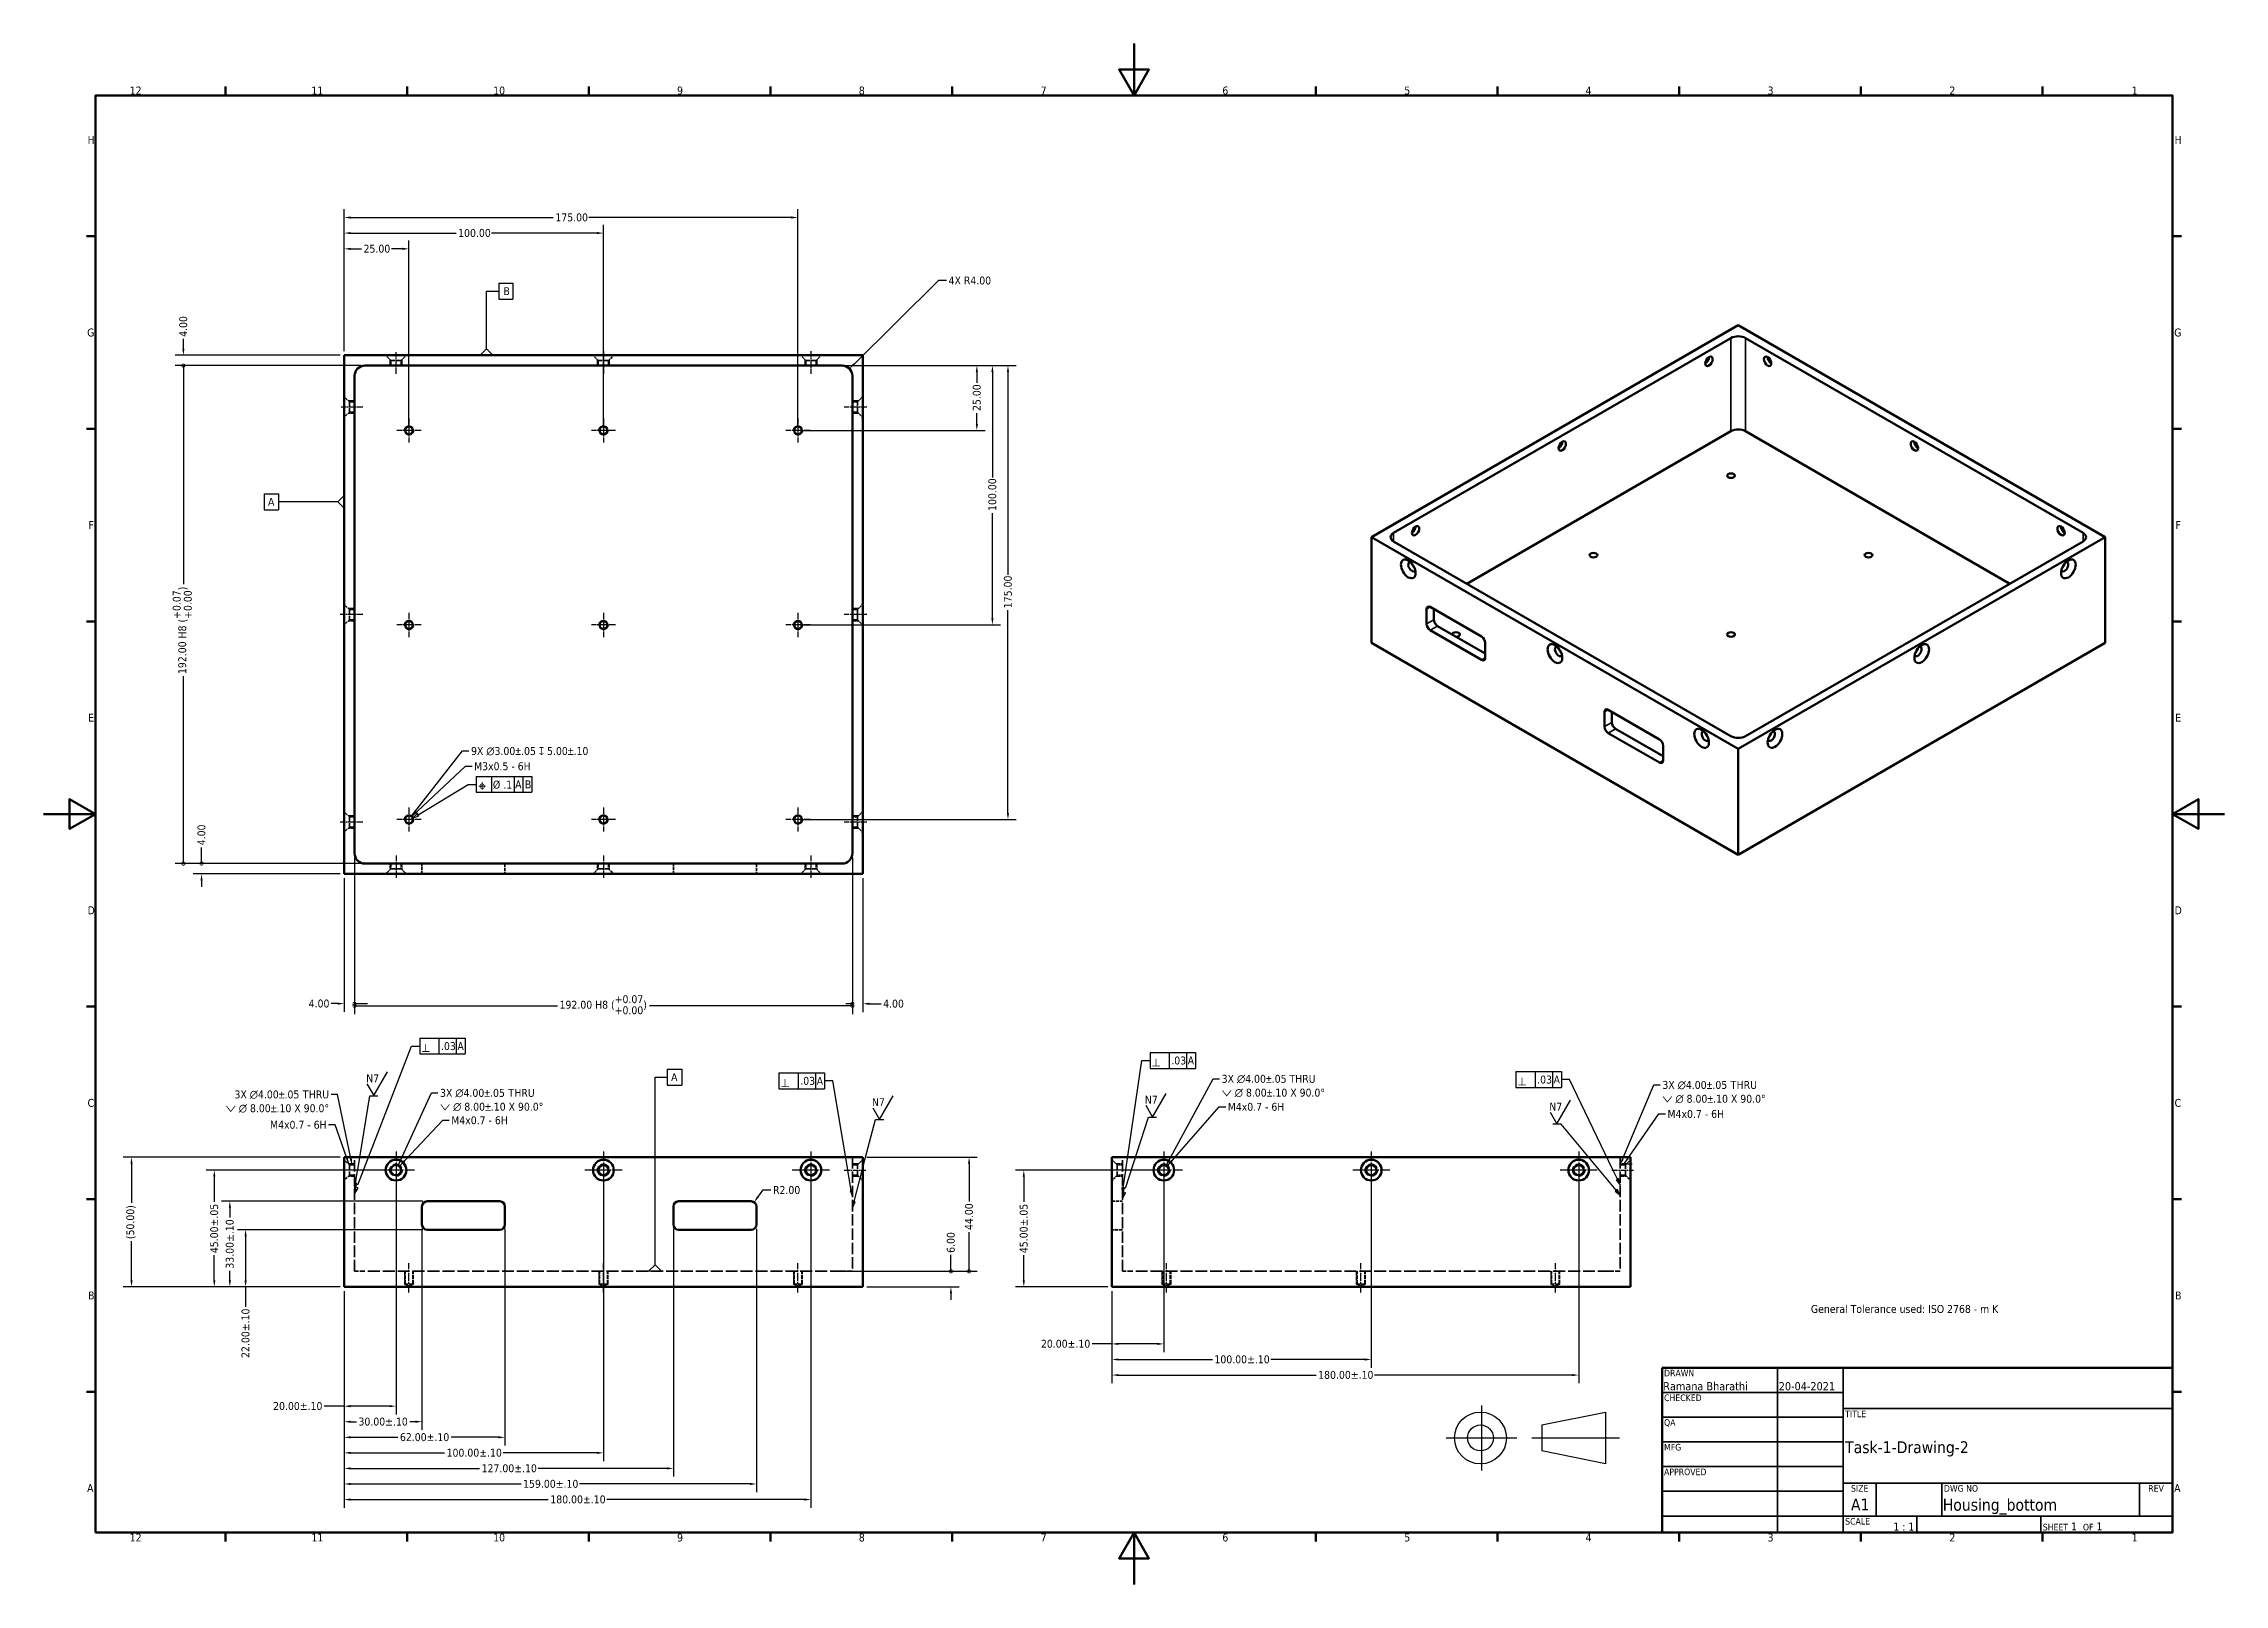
# Model space of a CAD drawing. Header units: millimetres. Extents: x 0 to 841, y 0 to 594.
import ezdxf
from ezdxf.enums import TextEntityAlignment as Align

# ---------------------------------------------------------------- set-up
doc = ezdxf.new("R2010")
doc.units = ezdxf.units.MM
doc.linetypes.add('CHAIN', pattern=[0.7087, 0.4724, -0.0591, 0.1181, -0.0591])
doc.linetypes.add('DASHED', pattern=[0.2067, 0.1654, -0.0413])
for name, color, linetype, lineweight in [('Border (ANSI)', 7, 'Continuous', 70), ('Center Mark (ANSI)', 7, 'Continuous', 25), ('Centerline (ANSI)', 7, 'Continuous', 25), ('Dimension (ANSI)', 7, 'Continuous', 25), ('Hidden (ANSI)', 7, 'DASHED', 35), ('Hidden Narrow (ANSI)', 7, 'DASHED', 25), ('Sketch Geometry (ANSI)', 7, 'Continuous', 25), ('Symbol (ANSI)', 7, 'Continuous', 25), ('Title (ANSI)', 7, 'Continuous', 50), ('Visible (ANSI)', 7, 'Continuous', 50), ('Visible Narrow (ANSI)', 7, 'Continuous', 35)]:
    doc.layers.add(name, color=color, linetype=linetype, lineweight=lineweight)
doc.styles.add('Note Text (ANSI)', font='tahoma.ttf')
doc.styles.add('Text Style30', font='tahoma.ttf')
doc.styles.add('Text Style38', font='tahoma.ttf')
doc.styles.add('Text Style39', font='tahoma.ttf')
doc.styles.add('Text Style6', font='AIGDT___.TTF')
doc.dimstyles.new('Default - mm (ANSI)', dxfattribs={"dimtxt": 3.048, "dimasz": 2.5, "dimexe": 3.175, "dimexo": 1.6002, "dimgap": 0.8, "dimtad": 0, "dimtoh": 1, "dimrnd": 1e-08, "dimzin": 4, "dimdsep": 46, "dimtxsty": 'Note Text (ANSI)', "dimcen": 0.09, "dimdle": 10, "dimclrd": 256, "dimclre": 256, "dimclrt": 256, "dimadec": 1, "dimazin": 1, "dimtfac": 1, "dimtofl": 0, "dimtmove": 0, "dimatfit": 3, "dimfxl": 1, "dimtolj": 1, "dimtzin": 4, "dimlwd": -1, "dimlwe": -1, "dimarcsym": 0})
doc.dimstyles.new('Default - mm (ANSI)$7', dxfattribs={"dimtxt": 3.048, "dimasz": 2.5, "dimexe": 3.175, "dimexo": 1.6002, "dimgap": 0.8, "dimtad": 0, "dimtoh": 1, "dimrnd": 1e-08, "dimzin": 4, "dimdsep": 46, "dimtxsty": 'Note Text (ANSI)', "dimcen": 0.09, "dimdle": 10, "dimclrd": 256, "dimclre": 256, "dimclrt": 256, "dimadec": 1, "dimazin": 1, "dimtfac": 1, "dimtofl": 0, "dimtmove": 0, "dimatfit": 3, "dimfxl": 1, "dimtolj": 1, "dimtzin": 4, "dimlwd": -1, "dimlwe": -1, "dimarcsym": 0})

msp = doc.modelspace()

# ---------------------------------------------------------------- texts
at = {"layer": 'Symbol (ANSI)', "char_height": 3.048, "style": 'Note Text (ANSI)'}
for s, insert, width, attachment_point, line_spacing_factor in [('{9X \\fAIGDT|b0|i0;\\H3.0480;n\\fTahoma|b0|i0;\\H3.0480;3.00\\fAIGDT|b0|i0;\\H3.0480;`\\fTahoma|b0|i0;\\H3.0480;.05\\fTahoma|b0|i0;\\H3.0480; \\fAIGDT|b0|i0;\\H3.0480;x\\fTahoma|b0|i0;\\H3.0480; 5.00\\fAIGDT|b0|i0;\\H3.0480;`\\fTahoma|b0|i0;\\H3.0480;.10}', (164.8328, 322.8141), 51.462189, 1, 0.5334), ('{3X \\fAIGDT|b0|i0;\\H3.0480;n\\fTahoma|b0|i0;\\H3.0480;4.00\\fAIGDT|b0|i0;\\H3.0480;`\\fTahoma|b0|i0;\\H3.0480;.05\\fTahoma|b0|i0;\\H3.0480; THRU\\P\\fAIGDT|b0|i0;\\H3.0480;w\\fTahoma|b0|i0;\\H3.0480; \\fAIGDT|b0|i0;\\H3.0480;n\\fTahoma|b0|i0;\\H3.0480; 8.00\\fAIGDT|b0|i0;\\H3.0480;`\\fTahoma|b0|i0;\\H3.0480;.10\\fTahoma|b0|i0;\\H3.0480; X 90.0°}', (454.317, 196.4361), 45.938074, 1, 1.05), ('{3X \\fAIGDT|b0|i0;\\H3.0480;n\\fTahoma|b0|i0;\\H3.0480;4.00\\fAIGDT|b0|i0;\\H3.0480;`\\fTahoma|b0|i0;\\H3.0480;.05\\fTahoma|b0|i0;\\H3.0480; \\fAIGDT|b0|i0;\\H3.0480;T\\fTahoma|b0|i0;\\H3.0480;HRU\\P\\fAIGDT|b0|i0;\\H3.0480;w\\fTahoma|b0|i0;\\H3.0480; \\fAIGDT|b0|i0;\\H3.0480;n\\fTahoma|b0|i0;\\H3.0480; 8.00\\fAIGDT|b0|i0;\\H3.0480;`\\fTahoma|b0|i0;\\H3.0480;.10\\fTahoma|b0|i0;\\H3.0480; X 90.0°}', (624.2623, 194.0811), 45.938074, 1, 1.05), ('{3X \\fAIGDT|b0|i0;\\H3.0480;n\\fTahoma|b0|i0;\\H3.0480;4.00\\fAIGDT|b0|i0;\\H3.0480;`\\fTahoma|b0|i0;\\H3.0480;.05\\fTahoma|b0|i0;\\H3.0480; \\fAIGDT|b0|i0;\\H3.0480;T\\fTahoma|b0|i0;\\H3.0480;HRU\\P\\fAIGDT|b0|i0;\\H3.0480;w\\fTahoma|b0|i0;\\H3.0480; \\fAIGDT|b0|i0;\\H3.0480;n\\fTahoma|b0|i0;\\H3.0480; 8.00\\fAIGDT|b0|i0;\\H3.0480;`\\fTahoma|b0|i0;\\H3.0480;.10\\fTahoma|b0|i0;\\H3.0480; X 90.0°}', (110.0922, 190.4194), 45.938074, 3, 1.05), ('{3X \\fAIGDT|b0|i0;\\H3.0480;n\\fTahoma|b0|i0;\\H3.0480;4.00\\fAIGDT|b0|i0;\\H3.0480;`\\fTahoma|b0|i0;\\H3.0480;.05\\fTahoma|b0|i0;\\H3.0480; \\fAIGDT|b0|i0;\\H3.0480;T\\fTahoma|b0|i0;\\H3.0480;HRU\\P\\fAIGDT|b0|i0;\\H3.0480;w\\fTahoma|b0|i0;\\H3.0480; \\fAIGDT|b0|i0;\\H3.0480;n\\fTahoma|b0|i0;\\H3.0480; 8.00\\fAIGDT|b0|i0;\\H3.0480;`\\fTahoma|b0|i0;\\H3.0480;.10\\fTahoma|b0|i0;\\H3.0480; X 90.0°}', (152.8836, 191.0107), 45.938074, 1, 1.05)]:
    msp.add_mtext(s, dxfattribs=dict(at, insert=insert, width=width, attachment_point=attachment_point, line_spacing_factor=line_spacing_factor))
for s, insert, width, attachment_point in [('{M3x0.5 - 6H}', (166.0107, 316.9326), 22.921454, 1), ('{M4x0.7 - 6H}', (456.6568, 185.635), 22.921454, 1), ('{M4x0.7 - 6H}', (109.1247, 178.7162), 22.921454, 3), ('{M4x0.7 - 6H}', (157.2056, 180.4544), 22.921454, 1), ('{M4x0.7 - 6H}', (626.2499, 182.8728), 22.921454, 1), ('{\\fTahoma|b0|i0;General Tolerance used: ISO 2768 - m K}', (681.5441, 107.7057), 77.263423, 1)]:
    msp.add_mtext(s, dxfattribs=dict(at, insert=insert, width=width, attachment_point=attachment_point))

# ---------------------------------------------------------------- blocks, each defined once
blk = doc.blocks.new('Borders Default Border')
at = {"layer": 'Border (ANSI)'}
for p, q in [((70.08, 574), (70.08, 577.45)), ((140.17, 574), (140.17, 577.45)), ((210.25, 574), (210.25, 577.45)), ((280.33, 574), (280.33, 577.45)), ((350.42, 574), (350.42, 577.45)), ((490.58, 574), (490.58, 577.45)), ((560.67, 574), (560.67, 577.45)), ((630.75, 574), (630.75, 577.45)), ((700.83, 574), (700.83, 577.45)), ((770.92, 574), (770.92, 577.45)), ((20, 519.75), (16.55, 519.75)), ((821, 519.75), (824.45, 519.75)), ((20, 445.5), (16.55, 445.5)), ((821, 445.5), (824.45, 445.5)), ((20, 371.25), (16.55, 371.25)), ((821, 371.25), (824.45, 371.25)), ((20, 222.75), (16.55, 222.75)), ((821, 222.75), (824.45, 222.75)), ((20, 148.5), (16.55, 148.5)), ((821, 148.5), (824.45, 148.5)), ((20, 74.25), (16.55, 74.25)), ((821, 74.25), (824.45, 74.25)), ((70.08, 20), (70.08, 16.55)), ((140.17, 20), (140.17, 16.55)), ((210.25, 20), (210.25, 16.55)), ((280.33, 20), (280.33, 16.55)), ((350.42, 20), (350.42, 16.55)), ((490.58, 20), (490.58, 16.55)), ((560.67, 20), (560.67, 16.55)), ((630.75, 20), (630.75, 16.55)), ((700.83, 20), (700.83, 16.55)), ((770.92, 20), (770.92, 16.55))]:
    blk.add_line(p, q, dxfattribs=at)
at = {"layer": 'Border (ANSI)', "flags": 128}
for points in [[(420.5, 594), (420.5, 574), (414.73, 584), (426.27, 584), (420.5, 574)], [(20, 20), (20, 574), (821, 574), (821, 20), (20, 20)], [(0, 297), (20, 297), (10, 302.77), (10, 291.23), (20, 297)], [(841, 297), (821, 297), (831, 302.77), (831, 291.23), (821, 297)], [(420.5, 0), (420.5, 20), (414.73, 10), (426.27, 10), (420.5, 20)]]:
    blk.add_lwpolyline(points, dxfattribs=at)
at = {"layer": 'Border (ANSI)', "attachment_point": 7, "style": 'Note Text (ANSI)'}
for s, insert, char_height in [('12', (33.21, 574.4), 3.048), ('11', (103.29, 574.4), 3.048), ('10', (173.38, 574.34), 3.048), ('9', (244.28, 574.34), 3.05), ('8', (314.38, 574.33), 3.05), ('7', (384.51, 574.4), 3.05), ('6', (454.57, 574.34), 3.05), ('5', (524.73, 574.34), 3.05), ('4', (594.65, 574.4), 3.05), ('3', (664.84, 574.34), 3.05), ('2', (734.95, 574.4), 3.05), ('1', (805.27, 574.4), 3.05), ('H', (16.97, 555.35), 3.05), ('H', (821.81, 555.35), 3.05), ('G', (16.81, 481.04), 3.05), ('G', (821.66, 481.04), 3.05), ('F', (17.29, 406.85), 3.05), ('F', (822.14, 406.85), 3.05), ('E', (17.21, 332.6), 3.05), ('E', (822.05, 332.6), 3.05), ('D', (16.96, 258.35), 3.05), ('D', (821.81, 258.35), 3.05), ('C', (16.95, 184.05), 3.05), ('C', (821.8, 184.05), 3.05), ('B', (17.15, 109.85), 3.05), ('B', (821.99, 109.85), 3.05), ('A', (16.78, 35.6), 3.05), ('A', (821.63, 35.6), 3.05), ('12', (33.21, 16.55), 3.048), ('11', (103.29, 16.55), 3.048), ('10', (173.38, 16.49), 3.048), ('9', (244.28, 16.49), 3.05), ('8', (314.38, 16.48), 3.05), ('7', (384.51, 16.55), 3.05), ('6', (454.57, 16.49), 3.05), ('5', (524.73, 16.49), 3.05), ('4', (594.65, 16.55), 3.05), ('3', (664.84, 16.49), 3.05), ('2', (734.95, 16.55), 3.05), ('1', (805.27, 16.55), 3.05)]:
    blk.add_mtext(s, dxfattribs=dict(at, insert=insert, char_height=char_height))
blk = doc.blocks.new('Title Blocks ANSI - Large')
at = {"layer": 'Title (ANSI)'}
for p, q in [((127, 189.23), (127, 125.73)), ((323.85, 189.23), (127, 189.23)), ((323.85, 125.73), (323.85, 189.23)), ((127, 125.73), (323.85, 125.73))]:
    blk.add_line(p, q, dxfattribs=at)
at = {"layer": 'Title (ANSI)', "lineweight": 35}
for p, q in [((171.45, 125.73), (171.45, 189.23)), ((196.85, 125.73), (196.85, 189.23)), ((127, 179.7), (196.85, 179.7)), ((127, 170.18), (196.85, 170.18)), ((196.85, 173.48), (323.85, 173.48)), ((127, 160.65), (196.85, 160.65)), ((127, 151.13), (196.85, 151.13)), ((323.85, 144.78), (196.85, 144.78)), ((209.55, 132.08), (209.55, 144.78)), ((234.95, 132.08), (234.95, 144.78)), ((311.15, 132.08), (311.15, 144.78)), ((127, 141.6), (196.85, 141.6)), ((196.85, 132.08), (127, 132.08)), ((323.85, 132.08), (196.85, 132.08)), ((225.3, 132.08), (225.3, 125.73)), ((273.05, 132.08), (273.05, 125.73))]:
    blk.add_line(p, q, dxfattribs=at)
at = {"layer": 'Title (ANSI)', "style": 'Text Style38'}
for s, p in [('DRAWN', (127.76, 188.47)), ('CHECKED', (127.76, 178.94)), ('QA', (127.76, 169.42)), ('TITLE', (197.61, 172.72)), ('MFG', (127.76, 159.89)), ('APPROVED', (127.76, 150.37)), ('DWG NO', (235.71, 144.02)), ('SCALE', (197.61, 131.32))]:
    blk.add_text(s, height=2.54, dxfattribs=at).set_placement(p, align=Align.TOP_LEFT)
for s, p in [('SIZE', (203.2, 144.02)), ('REV', (317.5, 144.02))]:
    blk.add_text(s, height=2.54, dxfattribs=at).set_placement(p, align=Align.TOP_CENTER)
at = {"layer": 'Title (ANSI)', "insert": (273.81, 126.49), "char_height": 3.048, "attachment_point": 7, "style": 'Note Text (ANSI)'}
blk.add_mtext('\\fTahoma|b0|i0;\\H2.5400;SHEET\\fTahoma|b0|i0;\\H3.0480; 1  \\fTahoma|b0|i0;\\H2.5400;OF\\fTahoma|b0|i0;\\H3.0480; 1 ', dxfattribs=at)
at = {"layer": 'Title (ANSI)'}
for tag, p, height, style in [('AUTHOR_001', (127.44, 180.53), 3.17, 'Text Style39'), ('CREATION_DATE_001', (171.98, 180.53), 3.17, 'Text Style39'), ('TITLE_001', (197.61, 156.32), 4.57, 'Text Style30'), ('Sheet_Size_001', (199.85, 134.23), 4.57, 'Text Style30'), ('PART_NUMBER_001', (235.25, 134.14), 4.57, 'Text Style30'), ('Initial_View_Scale_001', (216.2, 126.49), 3.05, 'Note Text (ANSI)')]:
    blk.add_attdef(tag, p, '', height=height, dxfattribs=dict(at, style=style))
at = {"layer": 'Title (ANSI)', "style": 'Text Style39'}
for tag, p in [('COMPANY', (260.35, 181.36)), ('REVISION_NUMBER', (317.5, 136.52))]:
    blk.add_attdef(tag, text='', height=3.17, dxfattribs=at).set_placement(p, align=Align.MIDDLE_CENTER)
for tag, p in [('CHECKED_BY', (127.76, 170.94)), ('CHECKED_DATE', (172.21, 170.94)), ('MFG_APPROVED_BY', (127.76, 151.89)), ('MFG_APPROVED_DATE', (172.21, 151.89)), ('ENG_APPROVED_BY', (127.76, 142.37)), ('ENG_APPROVAL_DATE', (172.21, 142.37))]:
    blk.add_attdef(tag, text='', height=3.17, dxfattribs=at).set_placement(p, align=Align.BOTTOM_LEFT)
blk = doc.blocks.new('_DotSmall')
at = {"color": 0, "linetype": 'ByBlock', "const_width": 0.5}
blk.add_lwpolyline([(-0.0625, 0, 1), (0.0625, 0, 1)], format="xyb", close=True, dxfattribs=at)
blk = doc.blocks.new('*D7')
at = {"layer": 'Defpoints', "color": 0, "transparency": 16777216}
for p in [(53.9, 473.88), (115.9, 473.88), (123.9, 469.88)]:
    blk.add_point(p, dxfattribs=at)
at = {"layer": 'Dimension (ANSI)', "transparency": 16777216}
for p, q in [((53.9, 476.38), (53.9, 480.14)), ((114.3, 473.88), (50.73, 473.88)), ((122.3, 469.88), (50.73, 469.88)), ((53.9, 469.88), (53.9, 467.38))]:
    blk.add_line(p, q, dxfattribs=at)
blk.add_solid([(53.48, 476.38), (54.32, 476.38), (53.9, 473.88)], dxfattribs=at)
at = {"layer": 'Dimension (ANSI)', "transparency": 16777216, "xscale": 2.5, "yscale": 2.5, "zscale": 2.5, "rotation": 90}
blk.add_blockref('_DotSmall', (53.9, 469.88), dxfattribs=at)
at = {"layer": 'Dimension (ANSI)', "transparency": 16777216, "insert": (52.31, 480.94), "char_height": 3.048, "attachment_point": 1, "rotation": 90, "style": 'Note Text (ANSI)'}
blk.add_mtext('\\A1;4.00', dxfattribs=at)
blk = doc.blocks.new('*D9')
at = {"layer": 'Defpoints', "color": 0, "transparency": 16777216}
for p in [(53.9, 469.88), (123.9, 469.88), (123.9, 277.88)]:
    blk.add_point(p, dxfattribs=at)
at = {"layer": 'Dimension (ANSI)', "transparency": 16777216}
for p, q in [((122.3, 469.88), (50.73, 469.88)), ((53.9, 469.88), (53.9, 385.62)), ((53.9, 277.88), (53.9, 350.16)), ((122.3, 277.88), (50.73, 277.88))]:
    blk.add_line(p, q, dxfattribs=at)
at = {"layer": 'Dimension (ANSI)', "transparency": 16777216, "xscale": 2.5, "yscale": 2.5, "zscale": 2.5}
for p, rotation in [((53.9, 469.88), 90), ((53.9, 277.88), 270)]:
    blk.add_blockref('_DotSmall', p, dxfattribs=dict(at, rotation=rotation))
at = {"layer": 'Dimension (ANSI)', "transparency": 16777216, "insert": (49.8, 350.96), "char_height": 3.048, "attachment_point": 1, "rotation": 90, "style": 'Note Text (ANSI)'}
blk.add_mtext('\\A1;192.00 H8 (\\S+0.07^ +0.00;)', dxfattribs=at)
blk = doc.blocks.new('*D10')
at = {"layer": 'Defpoints', "color": 0, "transparency": 16777216}
for p in [(60.9, 277.88), (123.9, 277.88), (115.9, 273.88)]:
    blk.add_point(p, dxfattribs=at)
at = {"layer": 'Dimension (ANSI)', "transparency": 16777216}
for p, q in [((122.3, 277.88), (57.73, 277.88)), ((60.9, 277.88), (60.9, 284.14)), ((114.3, 273.88), (57.73, 273.88)), ((60.9, 271.38), (60.9, 268.88))]:
    blk.add_line(p, q, dxfattribs=at)
blk.add_solid([(60.48, 271.38), (61.32, 271.38), (60.9, 273.88)], dxfattribs=at)
at = {"layer": 'Dimension (ANSI)', "transparency": 16777216, "xscale": 2.5, "yscale": 2.5, "zscale": 2.5, "rotation": 270}
blk.add_blockref('_DotSmall', (60.9, 277.88), dxfattribs=at)
at = {"layer": 'Dimension (ANSI)', "transparency": 16777216, "insert": (59.31, 284.94), "char_height": 3.048, "attachment_point": 1, "rotation": 90, "style": 'Note Text (ANSI)'}
blk.add_mtext('\\A1;4.00', dxfattribs=at)
blk = doc.blocks.new('*D11')
at = {"layer": 'Defpoints', "color": 0, "transparency": 16777216}
for p in [(119.9, 281.88), (115.9, 273.88), (119.9, 223.88)]:
    blk.add_point(p, dxfattribs=at)
at = {"layer": 'Dimension (ANSI)', "transparency": 16777216}
for p, q in [((119.9, 280.28), (119.9, 220.71)), ((115.9, 272.28), (115.9, 220.71)), ((113.4, 223.88), (110.9, 223.88)), ((119.9, 223.88), (124.9, 223.88))]:
    blk.add_line(p, q, dxfattribs=at)
blk.add_solid([(113.4, 224.3), (113.4, 223.47), (115.9, 223.88)], dxfattribs=at)
at = {"layer": 'Dimension (ANSI)', "transparency": 16777216, "xscale": 2.5, "yscale": 2.5, "zscale": 2.5, "rotation": 180}
blk.add_blockref('_DotSmall', (119.9, 223.88), dxfattribs=at)
at = {"layer": 'Dimension (ANSI)', "transparency": 16777216, "insert": (102.22, 225.47), "char_height": 3.048, "attachment_point": 1, "style": 'Note Text (ANSI)'}
blk.add_mtext('\\A1;4.00', dxfattribs=at)
blk = doc.blocks.new('*D12')
at = {"layer": 'Defpoints', "color": 0, "transparency": 16777216}
for p in [(119.9, 281.88), (311.9, 281.88), (311.9, 223.03)]:
    blk.add_point(p, dxfattribs=at)
at = {"layer": 'Dimension (ANSI)', "transparency": 16777216}
for p, q in [((119.9, 280.28), (119.9, 219.85)), ((311.9, 280.28), (311.9, 219.85)), ((119.9, 223.03), (198.17, 223.03)), ((311.9, 223.03), (233.63, 223.03))]:
    blk.add_line(p, q, dxfattribs=at)
at = {"layer": 'Dimension (ANSI)', "transparency": 16777216, "xscale": 2.5, "yscale": 2.5, "zscale": 2.5, "rotation": 180}
blk.add_blockref('_DotSmall', (119.9, 223.03), dxfattribs=at)
at = {"layer": 'Dimension (ANSI)', "transparency": 16777216, "xscale": 2.5, "yscale": 2.5, "zscale": 2.5}
blk.add_blockref('_DotSmall', (311.9, 223.03), dxfattribs=at)
at = {"layer": 'Dimension (ANSI)', "transparency": 16777216, "insert": (198.97, 227.13), "char_height": 3.048, "attachment_point": 1, "style": 'Note Text (ANSI)'}
blk.add_mtext('\\A1;192.00 H8 (\\S+0.07^ +0.00;)', dxfattribs=at)
blk = doc.blocks.new('*D13')
at = {"layer": 'Defpoints', "color": 0, "transparency": 16777216}
for p in [(311.9, 281.88), (315.9, 273.88), (315.9, 223.83)]:
    blk.add_point(p, dxfattribs=at)
at = {"layer": 'Dimension (ANSI)', "transparency": 16777216}
for p, q in [((311.9, 280.28), (311.9, 220.65)), ((315.9, 272.28), (315.9, 220.65)), ((311.9, 223.83), (309.4, 223.83)), ((318.4, 223.83), (322.95, 223.83))]:
    blk.add_line(p, q, dxfattribs=at)
blk.add_solid([(318.4, 224.25), (318.4, 223.41), (315.9, 223.83)], dxfattribs=at)
at = {"layer": 'Dimension (ANSI)', "transparency": 16777216, "xscale": 2.5, "yscale": 2.5, "zscale": 2.5}
blk.add_blockref('_DotSmall', (311.9, 223.83), dxfattribs=at)
at = {"layer": 'Dimension (ANSI)', "transparency": 16777216, "insert": (323.75, 225.42), "char_height": 3.048, "attachment_point": 1, "style": 'Note Text (ANSI)'}
blk.add_mtext('\\A1;4.00', dxfattribs=at)
blk = doc.blocks.new('*D14')
at = {"layer": 'Defpoints', "color": 0, "transparency": 16777216}
for p in [(307.9, 465.88), (310.75, 468.69)]:
    blk.add_point(p, dxfattribs=at)
at = {"layer": 'Dimension (ANSI)', "transparency": 16777216}
for p, q in [((345.09, 502.63), (312.52, 470.45)), ((348.21, 502.63), (345.09, 502.63))]:
    blk.add_line(p, q, dxfattribs=at)
blk.add_solid([(312.23, 470.75), (312.82, 470.16), (310.75, 468.69)], dxfattribs=at)
at = {"layer": 'Dimension (ANSI)', "transparency": 16777216, "insert": (349.01, 504.21), "char_height": 3.048, "attachment_point": 1, "style": 'Note Text (ANSI)'}
blk.add_mtext('\\A1;\\fTahoma|b0|i0;\\H3.0480;4X R4.00', dxfattribs=at)
blk = doc.blocks.new('*D15')
at = {"layer": 'Defpoints', "color": 0, "transparency": 16777216}
for p in [(315.9, 164.7), (356.9, 164.7), (307.9, 120.7)]:
    blk.add_point(p, dxfattribs=at)
at = {"layer": 'Dimension (ANSI)', "transparency": 16777216}
for p, q in [((317.5, 164.7), (360.07, 164.7)), ((356.9, 162.2), (356.9, 147.6)), ((356.9, 120.7), (356.9, 135.82)), ((309.5, 120.7), (360.07, 120.7))]:
    blk.add_line(p, q, dxfattribs=at)
blk.add_solid([(356.48, 162.2), (357.32, 162.2), (356.9, 164.7)], dxfattribs=at)
at = {"layer": 'Dimension (ANSI)', "transparency": 16777216, "xscale": 2.5, "yscale": 2.5, "zscale": 2.5, "rotation": 270}
blk.add_blockref('_DotSmall', (356.9, 120.7), dxfattribs=at)
at = {"layer": 'Dimension (ANSI)', "transparency": 16777216, "insert": (355.31, 136.62), "char_height": 3.048, "attachment_point": 1, "rotation": 90, "style": 'Note Text (ANSI)'}
blk.add_mtext('\\A1;44.00', dxfattribs=at)
blk = doc.blocks.new('*D16')
at = {"layer": 'Defpoints', "color": 0, "transparency": 16777216}
for p in [(307.9, 120.7), (349.9, 120.7), (315.9, 114.7)]:
    blk.add_point(p, dxfattribs=at)
at = {"layer": 'Dimension (ANSI)', "transparency": 16777216}
for p, q in [((349.9, 120.7), (349.9, 127)), ((309.5, 120.7), (353.08, 120.7)), ((317.5, 114.7), (353.08, 114.7)), ((349.9, 112.2), (349.9, 109.7))]:
    blk.add_line(p, q, dxfattribs=at)
blk.add_solid([(349.48, 112.2), (350.32, 112.2), (349.9, 114.7)], dxfattribs=at)
at = {"layer": 'Dimension (ANSI)', "transparency": 16777216, "xscale": 2.5, "yscale": 2.5, "zscale": 2.5, "rotation": 270}
blk.add_blockref('_DotSmall', (349.9, 120.7), dxfattribs=at)
at = {"layer": 'Dimension (ANSI)', "transparency": 16777216, "insert": (348.31, 127.8), "char_height": 3.048, "attachment_point": 1, "rotation": 90, "style": 'Note Text (ANSI)'}
blk.add_mtext('\\A1;6.00', dxfattribs=at)
blk = doc.blocks.new('*D17')
at = {"layer": 'Defpoints', "color": 0, "transparency": 16777216}
for p in [(307.9, 469.88), (290.9, 444.88), (359.9, 444.88)]:
    blk.add_point(p, dxfattribs=at)
at = {"layer": 'Dimension (ANSI)', "transparency": 16777216}
for p, q in [((309.5, 469.88), (363.08, 469.88)), ((359.9, 467.38), (359.9, 463.2)), ((359.9, 447.38), (359.9, 451.57)), ((292.5, 444.88), (363.08, 444.88))]:
    blk.add_line(p, q, dxfattribs=at)
for points in [[(359.48, 467.38), (360.32, 467.38), (359.9, 469.88)], [(359.48, 447.38), (360.32, 447.38), (359.9, 444.88)]]:
    blk.add_solid(points, dxfattribs=at)
at = {"layer": 'Dimension (ANSI)', "transparency": 16777216, "insert": (358.31, 452.37), "char_height": 3.048, "attachment_point": 1, "rotation": 90, "style": 'Note Text (ANSI)'}
blk.add_mtext('\\A1;25.00', dxfattribs=at)
blk = doc.blocks.new('*D18')
at = {"layer": 'Defpoints', "color": 0, "transparency": 16777216}
for p in [(307.9, 469.88), (290.9, 369.88), (365.9, 369.88)]:
    blk.add_point(p, dxfattribs=at)
at = {"layer": 'Dimension (ANSI)', "transparency": 16777216}
for p, q in [((309.5, 469.88), (369.08, 469.88)), ((365.9, 467.38), (365.9, 426.72)), ((365.9, 372.38), (365.9, 413.04)), ((292.5, 369.88), (369.08, 369.88))]:
    blk.add_line(p, q, dxfattribs=at)
for points in [[(365.48, 467.38), (366.32, 467.38), (365.9, 469.88)], [(365.48, 372.38), (366.32, 372.38), (365.9, 369.88)]]:
    blk.add_solid(points, dxfattribs=at)
at = {"layer": 'Dimension (ANSI)', "transparency": 16777216, "insert": (364.31, 413.84), "char_height": 3.048, "attachment_point": 1, "rotation": 90, "style": 'Note Text (ANSI)'}
blk.add_mtext('\\A1;100.00', dxfattribs=at)
blk = doc.blocks.new('*D19')
at = {"layer": 'Defpoints', "color": 0, "transparency": 16777216}
for p in [(307.9, 469.88), (290.9, 294.88), (371.9, 294.88)]:
    blk.add_point(p, dxfattribs=at)
at = {"layer": 'Dimension (ANSI)', "transparency": 16777216}
for p, q in [((309.5, 469.88), (375.08, 469.88)), ((371.9, 467.38), (371.9, 389.22)), ((371.9, 297.38), (371.9, 375.54)), ((292.5, 294.88), (375.08, 294.88))]:
    blk.add_line(p, q, dxfattribs=at)
for points in [[(371.48, 467.38), (372.32, 467.38), (371.9, 469.88)], [(371.48, 297.38), (372.32, 297.38), (371.9, 294.88)]]:
    blk.add_solid(points, dxfattribs=at)
at = {"layer": 'Dimension (ANSI)', "transparency": 16777216, "insert": (370.31, 376.34), "char_height": 3.048, "attachment_point": 1, "rotation": 90, "style": 'Note Text (ANSI)'}
blk.add_mtext('\\A1;175.00', dxfattribs=at)
blk = doc.blocks.new('*D20')
at = {"layer": 'Defpoints', "color": 0, "transparency": 16777216}
for p in [(272.9, 145.7), (274.04, 147.34)]:
    blk.add_point(p, dxfattribs=at)
at = {"layer": 'Dimension (ANSI)', "transparency": 16777216}
for p, q in [((277.25, 151.97), (275.47, 149.4)), ((280.49, 151.97), (277.25, 151.97))]:
    blk.add_line(p, q, dxfattribs=at)
blk.add_solid([(275.12, 149.63), (275.81, 149.16), (274.04, 147.34)], dxfattribs=at)
at = {"layer": 'Dimension (ANSI)', "transparency": 16777216, "insert": (281.29, 153.56), "char_height": 3.048, "attachment_point": 1, "style": 'Note Text (ANSI)'}
blk.add_mtext('\\A1;R2.00', dxfattribs=at)
blk = doc.blocks.new('3rd angle projection')
at = {"layer": 'Sketch Geometry (ANSI)'}
for p, q in [((-19.79, 12.57), (-19.79, -12.57)), ((3.43, 5.01), (28.05, 10.01)), ((28.05, 10.01), (28.05, -9.99)), ((-33.45, 0.01), (-6.14, 0.01)), ((-0.41, 0), (33.45, 0)), ((3.43, 5.01), (3.43, -4.99)), ((28.05, -9.99), (3.43, -4.99))]:
    blk.add_line(p, q, dxfattribs=at)
for radius in [10, 5]:
    blk.add_circle((-20.18, 0.01), radius, dxfattribs=at)
blk = doc.blocks.new('GD&T Identifier1')
at = {"layer": 'Symbol (ANSI)'}
for p, q in [((166.85, 311.46), (188.22, 311.46)), ((166.85, 311.46), (166.85, 305.37)), ((172.69, 311.46), (172.69, 305.37)), ((181.41, 311.46), (181.41, 305.37)), ((184.86, 311.46), (184.86, 305.37)), ((188.22, 311.46), (188.22, 305.37)), ((144.43, 296.74), (163.68, 308.42)), ((163.68, 308.42), (166.85, 308.42)), ((166.85, 305.37), (188.22, 305.37)), ((142.53, 295.66), (142.29, 295.44)), ((142.59, 295.62), (142.29, 295.44)), ((142.29, 295.44), (142.65, 295.57)), ((142.66, 295.58), (142.78, 295.62)), ((143.3, 295.81), (144.69, 296.31)), ((144.43, 296.74), (144, 296.48)), ((144.69, 296.31), (144.37, 296.84))]:
    blk.add_line(p, q, dxfattribs=at)
at = {"layer": 'Symbol (ANSI)', "flags": 128}
blk.add_lwpolyline([(144.17, 297.17), (142.29, 295.44), (144.69, 296.31), (144.17, 297.17)], dxfattribs=at)
at = {"layer": 'Symbol (ANSI)'}
blk.add_solid([(144.17, 297.17), (142.29, 295.44), (144.69, 296.31), (144.17, 297.17)], dxfattribs=at)
at = {"layer": 'Symbol (ANSI)', "attachment_point": 7}
for s, insert, char_height, style in [('j', (167.55, 306.22), 3.05, 'Text Style6'), ('Ø .1', (173.27, 306.65), 3.048, 'Note Text (ANSI)'), ('A', (181.84, 306.89), 3.05, 'Note Text (ANSI)'), ('B', (185.61, 306.89), 3.05, 'Note Text (ANSI)')]:
    blk.add_mtext(s, dxfattribs=dict(at, insert=insert, char_height=char_height, style=style))
blk = doc.blocks.new('*D22')
at = {"layer": 'Defpoints', "color": 0, "transparency": 16777216}
for p in [(135.9, 159.7), (115.9, 114.7), (135.9, 68.7)]:
    blk.add_point(p, dxfattribs=at)
at = {"layer": 'Dimension (ANSI)', "transparency": 16777216}
for p, q in [((135.9, 158.1), (135.9, 65.53)), ((115.9, 113.1), (115.9, 65.53)), ((115.9, 68.7), (108.23, 68.7)), ((133.4, 68.7), (118.4, 68.7))]:
    blk.add_line(p, q, dxfattribs=at)
for points in [[(118.4, 69.12), (118.4, 68.28), (115.9, 68.7)], [(133.4, 69.12), (133.4, 68.28), (135.9, 68.7)]]:
    blk.add_solid(points, dxfattribs=at)
at = {"layer": 'Dimension (ANSI)', "transparency": 16777216, "insert": (88.5, 70.29), "char_height": 3.048, "attachment_point": 1, "style": 'Note Text (ANSI)'}
blk.add_mtext('\\A1;20.00±.10', dxfattribs=at)
blk = doc.blocks.new('*D23')
at = {"layer": 'Defpoints', "color": 0, "transparency": 16777216}
for p in [(145.9, 138.7), (115.9, 114.7), (145.9, 62.7)]:
    blk.add_point(p, dxfattribs=at)
at = {"layer": 'Dimension (ANSI)', "transparency": 16777216}
for p, q in [((145.9, 137.1), (145.9, 59.53)), ((115.9, 113.1), (115.9, 59.53)), ((118.4, 62.7), (120.62, 62.7)), ((143.4, 62.7), (141.18, 62.7))]:
    blk.add_line(p, q, dxfattribs=at)
for points in [[(118.4, 63.12), (118.4, 62.28), (115.9, 62.7)], [(143.4, 63.12), (143.4, 62.28), (145.9, 62.7)]]:
    blk.add_solid(points, dxfattribs=at)
at = {"layer": 'Dimension (ANSI)', "transparency": 16777216, "insert": (121.42, 64.29), "char_height": 3.048, "attachment_point": 1, "style": 'Note Text (ANSI)'}
blk.add_mtext('\\A1;30.00±.10', dxfattribs=at)
blk = doc.blocks.new('*D24')
at = {"layer": 'Defpoints', "color": 0, "transparency": 16777216}
for p in [(177.9, 138.7), (115.9, 114.7), (177.9, 56.7)]:
    blk.add_point(p, dxfattribs=at)
at = {"layer": 'Dimension (ANSI)', "transparency": 16777216}
for p, q in [((177.9, 137.1), (177.9, 53.53)), ((115.9, 113.1), (115.9, 53.53)), ((118.4, 56.7), (136.61, 56.7)), ((175.4, 56.7), (157.19, 56.7))]:
    blk.add_line(p, q, dxfattribs=at)
for points in [[(118.4, 57.12), (118.4, 56.28), (115.9, 56.7)], [(175.4, 57.12), (175.4, 56.28), (177.9, 56.7)]]:
    blk.add_solid(points, dxfattribs=at)
at = {"layer": 'Dimension (ANSI)', "transparency": 16777216, "insert": (137.41, 58.29), "char_height": 3.048, "attachment_point": 1, "style": 'Note Text (ANSI)'}
blk.add_mtext('\\A1;62.00±.10', dxfattribs=at)
blk = doc.blocks.new('*D25')
at = {"layer": 'Defpoints', "color": 0, "transparency": 16777216}
for p in [(215.9, 159.7), (115.9, 114.7), (215.9, 50.7)]:
    blk.add_point(p, dxfattribs=at)
at = {"layer": 'Dimension (ANSI)', "transparency": 16777216}
for p, q in [((215.9, 158.1), (215.9, 47.53)), ((115.9, 113.1), (115.9, 47.53)), ((118.4, 50.7), (154.61, 50.7)), ((213.4, 50.7), (177.19, 50.7))]:
    blk.add_line(p, q, dxfattribs=at)
for points in [[(118.4, 51.12), (118.4, 50.28), (115.9, 50.7)], [(213.4, 51.12), (213.4, 50.28), (215.9, 50.7)]]:
    blk.add_solid(points, dxfattribs=at)
at = {"layer": 'Dimension (ANSI)', "transparency": 16777216, "insert": (155.41, 52.29), "char_height": 3.048, "attachment_point": 1, "style": 'Note Text (ANSI)'}
blk.add_mtext('\\A1;100.00±.10', dxfattribs=at)
blk = doc.blocks.new('*D26')
at = {"layer": 'Defpoints', "color": 0, "transparency": 16777216}
for p in [(242.9, 138.7), (115.9, 114.7), (242.9, 44.7)]:
    blk.add_point(p, dxfattribs=at)
at = {"layer": 'Dimension (ANSI)', "transparency": 16777216}
for p, q in [((242.9, 137.1), (242.9, 41.53)), ((115.9, 113.1), (115.9, 41.53)), ((118.4, 44.7), (168.11, 44.7)), ((240.4, 44.7), (190.69, 44.7))]:
    blk.add_line(p, q, dxfattribs=at)
for points in [[(118.4, 45.12), (118.4, 44.28), (115.9, 44.7)], [(240.4, 45.12), (240.4, 44.28), (242.9, 44.7)]]:
    blk.add_solid(points, dxfattribs=at)
at = {"layer": 'Dimension (ANSI)', "transparency": 16777216, "insert": (168.91, 46.29), "char_height": 3.048, "attachment_point": 1, "style": 'Note Text (ANSI)'}
blk.add_mtext('\\A1;127.00±.10', dxfattribs=at)
blk = doc.blocks.new('*D27')
at = {"layer": 'Defpoints', "color": 0, "transparency": 16777216}
for p in [(274.9, 138.7), (115.9, 114.7), (274.9, 38.7)]:
    blk.add_point(p, dxfattribs=at)
at = {"layer": 'Dimension (ANSI)', "transparency": 16777216}
for p, q in [((274.9, 137.1), (274.9, 35.53)), ((115.9, 113.1), (115.9, 35.53)), ((118.4, 38.7), (184.11, 38.7)), ((272.4, 38.7), (206.69, 38.7))]:
    blk.add_line(p, q, dxfattribs=at)
for points in [[(118.4, 39.12), (118.4, 38.28), (115.9, 38.7)], [(272.4, 39.12), (272.4, 38.28), (274.9, 38.7)]]:
    blk.add_solid(points, dxfattribs=at)
at = {"layer": 'Dimension (ANSI)', "transparency": 16777216, "insert": (184.91, 40.29), "char_height": 3.048, "attachment_point": 1, "style": 'Note Text (ANSI)'}
blk.add_mtext('\\A1;159.00±.10', dxfattribs=at)
blk = doc.blocks.new('*D28')
at = {"layer": 'Defpoints', "color": 0, "transparency": 16777216}
for p in [(295.9, 159.7), (115.9, 114.7), (295.9, 32.7)]:
    blk.add_point(p, dxfattribs=at)
at = {"layer": 'Dimension (ANSI)', "transparency": 16777216}
for p, q in [((295.9, 158.1), (295.9, 29.53)), ((115.9, 113.1), (115.9, 29.53)), ((118.4, 32.7), (194.61, 32.7)), ((293.4, 32.7), (217.19, 32.7))]:
    blk.add_line(p, q, dxfattribs=at)
for points in [[(118.4, 33.12), (118.4, 32.28), (115.9, 32.7)], [(293.4, 33.12), (293.4, 32.28), (295.9, 32.7)]]:
    blk.add_solid(points, dxfattribs=at)
at = {"layer": 'Dimension (ANSI)', "transparency": 16777216, "insert": (195.41, 34.29), "char_height": 3.048, "attachment_point": 1, "style": 'Note Text (ANSI)'}
blk.add_mtext('\\A1;180.00±.10', dxfattribs=at)
blk = doc.blocks.new('*D29')
at = {"layer": 'Defpoints', "color": 0, "transparency": 16777216}
for p in [(77.9, 136.7), (147.9, 136.7), (115.9, 114.7)]:
    blk.add_point(p, dxfattribs=at)
at = {"layer": 'Dimension (ANSI)', "transparency": 16777216}
for p, q in [((146.3, 136.7), (74.72, 136.7)), ((77.9, 134.2), (77.9, 117.2)), ((114.3, 114.7), (74.72, 114.7)), ((77.9, 114.7), (77.9, 107.03))]:
    blk.add_line(p, q, dxfattribs=at)
for points in [[(77.48, 134.2), (78.32, 134.2), (77.9, 136.7)], [(77.48, 117.2), (78.32, 117.2), (77.9, 114.7)]]:
    blk.add_solid(points, dxfattribs=at)
at = {"layer": 'Dimension (ANSI)', "transparency": 16777216, "insert": (76.31, 87.3), "char_height": 3.048, "attachment_point": 1, "rotation": 90, "style": 'Note Text (ANSI)'}
blk.add_mtext('\\A1;22.00±.10', dxfattribs=at)
blk = doc.blocks.new('*D30')
at = {"layer": 'Defpoints', "color": 0, "transparency": 16777216}
for p in [(71.82, 147.7), (147.9, 147.7), (115.9, 114.7)]:
    blk.add_point(p, dxfattribs=at)
at = {"layer": 'Dimension (ANSI)', "transparency": 16777216}
for p, q in [((146.3, 147.7), (68.65, 147.7)), ((71.82, 145.2), (71.82, 141.48)), ((71.82, 117.2), (71.82, 120.92)), ((114.3, 114.7), (68.65, 114.7))]:
    blk.add_line(p, q, dxfattribs=at)
for points in [[(71.41, 145.2), (72.24, 145.2), (71.82, 147.7)], [(71.41, 117.2), (72.24, 117.2), (71.82, 114.7)]]:
    blk.add_solid(points, dxfattribs=at)
at = {"layer": 'Dimension (ANSI)', "transparency": 16777216, "insert": (70.24, 121.72), "char_height": 3.048, "attachment_point": 1, "rotation": 90, "style": 'Note Text (ANSI)'}
blk.add_mtext('\\A1;33.00±.10', dxfattribs=at)
blk = doc.blocks.new('*D31')
at = {"layer": 'Defpoints', "color": 0, "transparency": 16777216}
for p in [(65.82, 159.7), (135.9, 159.7), (115.9, 114.7)]:
    blk.add_point(p, dxfattribs=at)
at = {"layer": 'Dimension (ANSI)', "transparency": 16777216}
for p, q in [((134.3, 159.7), (62.65, 159.7)), ((65.82, 157.2), (65.82, 147.51)), ((65.82, 117.2), (65.82, 126.89)), ((114.3, 114.7), (62.65, 114.7))]:
    blk.add_line(p, q, dxfattribs=at)
for points in [[(65.41, 157.2), (66.24, 157.2), (65.82, 159.7)], [(65.41, 117.2), (66.24, 117.2), (65.82, 114.7)]]:
    blk.add_solid(points, dxfattribs=at)
at = {"layer": 'Dimension (ANSI)', "transparency": 16777216, "insert": (64.24, 127.69), "char_height": 3.048, "attachment_point": 1, "rotation": 90, "style": 'Note Text (ANSI)'}
blk.add_mtext('\\A1;45.00±.05', dxfattribs=at)
blk = doc.blocks.new('*D32')
at = {"layer": 'Defpoints', "color": 0, "transparency": 16777216}
for p in [(140.9, 514.88), (115.9, 473.88), (140.9, 444.88)]:
    blk.add_point(p, dxfattribs=at)
at = {"layer": 'Dimension (ANSI)', "transparency": 16777216}
for p, q in [((115.9, 475.48), (115.9, 518.06)), ((118.4, 514.88), (122.58, 514.88)), ((138.4, 514.88), (134.22, 514.88)), ((140.9, 446.48), (140.9, 518.06))]:
    blk.add_line(p, q, dxfattribs=at)
for points in [[(118.4, 515.3), (118.4, 514.47), (115.9, 514.88)], [(138.4, 515.3), (138.4, 514.47), (140.9, 514.88)]]:
    blk.add_solid(points, dxfattribs=at)
at = {"layer": 'Dimension (ANSI)', "transparency": 16777216, "insert": (123.38, 516.47), "char_height": 3.048, "attachment_point": 1, "style": 'Note Text (ANSI)'}
blk.add_mtext('\\A1;25.00', dxfattribs=at)
blk = doc.blocks.new('*D33')
at = {"layer": 'Defpoints', "color": 0, "transparency": 16777216}
for p in [(215.9, 520.96), (115.9, 473.88), (215.9, 444.88)]:
    blk.add_point(p, dxfattribs=at)
at = {"layer": 'Dimension (ANSI)', "transparency": 16777216}
for p, q in [((115.9, 475.48), (115.9, 524.13)), ((215.9, 446.48), (215.9, 524.13)), ((118.4, 520.96), (159.06, 520.96)), ((213.4, 520.96), (172.74, 520.96))]:
    blk.add_line(p, q, dxfattribs=at)
for points in [[(118.4, 521.38), (118.4, 520.54), (115.9, 520.96)], [(213.4, 521.38), (213.4, 520.54), (215.9, 520.96)]]:
    blk.add_solid(points, dxfattribs=at)
at = {"layer": 'Dimension (ANSI)', "transparency": 16777216, "insert": (159.86, 522.55), "char_height": 3.048, "attachment_point": 1, "style": 'Note Text (ANSI)'}
blk.add_mtext('\\A1;100.00', dxfattribs=at)
blk = doc.blocks.new('*D34')
at = {"layer": 'Defpoints', "color": 0, "transparency": 16777216}
for p in [(290.9, 526.96), (115.9, 473.88), (290.9, 444.88)]:
    blk.add_point(p, dxfattribs=at)
at = {"layer": 'Dimension (ANSI)', "transparency": 16777216}
for p, q in [((115.9, 475.48), (115.9, 530.13)), ((290.9, 446.48), (290.9, 530.13)), ((118.4, 526.96), (196.56, 526.96)), ((288.4, 526.96), (210.24, 526.96))]:
    blk.add_line(p, q, dxfattribs=at)
for points in [[(118.4, 527.38), (118.4, 526.54), (115.9, 526.96)], [(288.4, 527.38), (288.4, 526.54), (290.9, 526.96)]]:
    blk.add_solid(points, dxfattribs=at)
at = {"layer": 'Dimension (ANSI)', "transparency": 16777216, "insert": (197.36, 528.55), "char_height": 3.048, "attachment_point": 1, "style": 'Note Text (ANSI)'}
blk.add_mtext('\\A1;175.00', dxfattribs=at)
blk = doc.blocks.new('*D35')
at = {"layer": 'Defpoints', "color": 0, "transparency": 16777216}
for p in [(432.01, 159.7), (412.01, 114.7), (432.01, 92.7)]:
    blk.add_point(p, dxfattribs=at)
at = {"layer": 'Dimension (ANSI)', "transparency": 16777216}
for p, q in [((432.01, 158.1), (432.01, 89.52)), ((412.01, 113.1), (412.01, 89.52)), ((412.01, 92.7), (404.33, 92.7)), ((429.51, 92.7), (414.51, 92.7))]:
    blk.add_line(p, q, dxfattribs=at)
for points in [[(414.51, 93.12), (414.51, 92.28), (412.01, 92.7)], [(429.51, 93.12), (429.51, 92.28), (432.01, 92.7)]]:
    blk.add_solid(points, dxfattribs=at)
at = {"layer": 'Dimension (ANSI)', "transparency": 16777216, "insert": (384.61, 94.29), "char_height": 3.048, "attachment_point": 1, "style": 'Note Text (ANSI)'}
blk.add_mtext('\\A1;20.00±.10', dxfattribs=at)
blk = doc.blocks.new('*D36')
at = {"layer": 'Defpoints', "color": 0, "transparency": 16777216}
for p in [(512.01, 159.7), (412.01, 114.7), (512.01, 86.7)]:
    blk.add_point(p, dxfattribs=at)
at = {"layer": 'Dimension (ANSI)', "transparency": 16777216}
for p, q in [((512.01, 158.1), (512.01, 83.53)), ((412.01, 113.1), (412.01, 83.53)), ((414.51, 86.7), (450.72, 86.7)), ((509.51, 86.7), (473.29, 86.7))]:
    blk.add_line(p, q, dxfattribs=at)
for points in [[(414.51, 87.12), (414.51, 86.28), (412.01, 86.7)], [(509.51, 87.12), (509.51, 86.28), (512.01, 86.7)]]:
    blk.add_solid(points, dxfattribs=at)
at = {"layer": 'Dimension (ANSI)', "transparency": 16777216, "insert": (451.52, 88.29), "char_height": 3.048, "attachment_point": 1, "style": 'Note Text (ANSI)'}
blk.add_mtext('\\A1;100.00±.10', dxfattribs=at)
blk = doc.blocks.new('*D37')
at = {"layer": 'Defpoints', "color": 0, "transparency": 16777216}
for p in [(592.01, 159.7), (412.01, 114.7), (592.01, 80.7)]:
    blk.add_point(p, dxfattribs=at)
at = {"layer": 'Dimension (ANSI)', "transparency": 16777216}
for p, q in [((592.01, 158.1), (592.01, 77.53)), ((412.01, 113.1), (412.01, 77.53)), ((414.51, 80.7), (490.72, 80.7)), ((589.51, 80.7), (513.29, 80.7))]:
    blk.add_line(p, q, dxfattribs=at)
for points in [[(414.51, 81.12), (414.51, 80.28), (412.01, 80.7)], [(589.51, 81.12), (589.51, 80.28), (592.01, 80.7)]]:
    blk.add_solid(points, dxfattribs=at)
at = {"layer": 'Dimension (ANSI)', "transparency": 16777216, "insert": (491.52, 82.29), "char_height": 3.048, "attachment_point": 1, "style": 'Note Text (ANSI)'}
blk.add_mtext('\\A1;180.00±.10', dxfattribs=at)
blk = doc.blocks.new('*D38')
at = {"layer": 'Defpoints', "color": 0, "transparency": 16777216}
for p in [(33.9, 164.7), (115.9, 164.7), (115.9, 114.7)]:
    blk.add_point(p, dxfattribs=at)
at = {"layer": 'Dimension (ANSI)', "transparency": 16777216}
for p, q in [((114.3, 164.7), (30.72, 164.7)), ((33.9, 162.2), (33.9, 147.1)), ((33.9, 117.2), (33.9, 132.3)), ((114.3, 114.7), (30.72, 114.7))]:
    blk.add_line(p, q, dxfattribs=at)
for points in [[(33.48, 162.2), (34.32, 162.2), (33.9, 164.7)], [(33.48, 117.2), (34.32, 117.2), (33.9, 114.7)]]:
    blk.add_solid(points, dxfattribs=at)
at = {"layer": 'Dimension (ANSI)', "transparency": 16777216, "insert": (31.89, 133.1), "char_height": 3.048, "attachment_point": 1, "rotation": 90, "style": 'Note Text (ANSI)'}
blk.add_mtext('\\A1;(50.00)', dxfattribs=at)
blk = doc.blocks.new('Datum Identifier1')
at = {"layer": 'Symbol (ANSI)'}
for p, q in [((85.03, 420.39), (90.63, 420.39)), ((85.03, 420.39), (85.03, 414.3)), ((85.03, 414.3), (90.63, 414.3)), ((90.63, 420.39), (90.63, 414.3)), ((95.3, 417.35), (90.63, 417.35)), ((113.41, 417.35), (95.3, 417.35))]:
    blk.add_line(p, q, dxfattribs=at)
at = {"layer": 'Symbol (ANSI)', "flags": 128}
blk.add_lwpolyline([(115.9, 419.84), (115.9, 414.86), (113.41, 417.35), (115.9, 419.84)], dxfattribs=at)
at = {"layer": 'Symbol (ANSI)'}
blk.add_solid([(115.9, 419.84), (115.9, 414.86), (113.41, 417.35), (115.9, 419.84)], dxfattribs=at)
at = {"layer": 'Symbol (ANSI)', "insert": (86.53, 415.82), "char_height": 3.05, "attachment_point": 7, "style": 'Note Text (ANSI)'}
blk.add_mtext('A', dxfattribs=at)
blk = doc.blocks.new('Datum Identifier2')
at = {"layer": 'Symbol (ANSI)'}
for p, q in [((170.82, 476.37), (170.82, 498.57)), ((170.82, 498.57), (175.49, 498.57)), ((175.49, 501.62), (181.01, 501.62)), ((175.49, 501.62), (175.49, 495.52)), ((181.01, 501.62), (181.01, 495.52)), ((175.49, 495.52), (181.01, 495.52))]:
    blk.add_line(p, q, dxfattribs=at)
at = {"layer": 'Symbol (ANSI)', "flags": 128}
blk.add_lwpolyline([(173.3, 473.88), (168.33, 473.88), (170.82, 476.37), (173.3, 473.88)], dxfattribs=at)
at = {"layer": 'Symbol (ANSI)'}
blk.add_solid([(173.3, 473.88), (168.33, 473.88), (170.82, 476.37), (173.3, 473.88)], dxfattribs=at)
at = {"layer": 'Symbol (ANSI)', "insert": (177.32, 497.04), "char_height": 3.05, "attachment_point": 7, "style": 'Note Text (ANSI)'}
blk.add_mtext('B', dxfattribs=at)
blk = doc.blocks.new('Datum Identifier3')
at = {"layer": 'Symbol (ANSI)'}
for p, q in [((235.8, 123.19), (235.8, 195.55)), ((235.8, 195.55), (240.48, 195.55)), ((240.48, 198.6), (246.08, 198.6)), ((240.48, 198.6), (240.48, 192.5)), ((246.08, 198.6), (246.08, 192.5)), ((240.48, 192.5), (246.08, 192.5))]:
    blk.add_line(p, q, dxfattribs=at)
at = {"layer": 'Symbol (ANSI)', "flags": 128}
blk.add_lwpolyline([(238.29, 120.7), (233.32, 120.7), (235.8, 123.19), (238.29, 120.7)], dxfattribs=at)
at = {"layer": 'Symbol (ANSI)'}
blk.add_solid([(238.29, 120.7), (233.32, 120.7), (235.8, 123.19), (238.29, 120.7)], dxfattribs=at)
at = {"layer": 'Symbol (ANSI)', "insert": (241.98, 194.03), "char_height": 3.05, "attachment_point": 7, "style": 'Note Text (ANSI)'}
blk.add_mtext('A', dxfattribs=at)
blk = doc.blocks.new('GD&T Identifier2')
at = {"layer": 'Symbol (ANSI)'}
for p, q in [((283.59, 197.17), (301.15, 197.17)), ((283.59, 197.17), (283.59, 191.08)), ((290.97, 197.17), (290.97, 191.08)), ((297.7, 197.17), (297.7, 191.08)), ((301.15, 197.17), (301.15, 191.08)), ((304.32, 194.13), (301.15, 194.13)), ((310.15, 159.8), (304.32, 194.13)), ((283.59, 191.08), (301.15, 191.08)), ((311.48, 151.98), (310.19, 159.6)), ((311.97, 152.07), (310.99, 151.9)), ((310.99, 151.9), (311.9, 149.52)), ((311.48, 151.98), (311.9, 149.52)), ((311.9, 149.52), (311.97, 152.07))]:
    blk.add_line(p, q, dxfattribs=at)
at = {"layer": 'Symbol (ANSI)', "flags": 128}
blk.add_lwpolyline([(310.99, 151.9), (311.9, 149.52), (311.97, 152.07), (310.99, 151.9)], dxfattribs=at)
at = {"layer": 'Symbol (ANSI)'}
blk.add_solid([(310.99, 151.9), (311.9, 149.52), (311.97, 152.07), (310.99, 151.9)], dxfattribs=at)
at = {"layer": 'Symbol (ANSI)', "attachment_point": 7}
for s, insert, char_height, style in [('b', (284.28, 191.88), 3.05, 'Text Style6'), ('.03', (291.8, 192.54), 3.048, 'Note Text (ANSI)'), ('A', (298.13, 192.6), 3.05, 'Note Text (ANSI)')]:
    blk.add_mtext(s, dxfattribs=dict(at, insert=insert, char_height=char_height, style=style))
blk = doc.blocks.new('*D43')
at = {"layer": 'Defpoints', "color": 0, "transparency": 16777216}
for p in [(378.01, 159.7), (432.01, 159.7), (412.01, 114.7)]:
    blk.add_point(p, dxfattribs=at)
at = {"layer": 'Dimension (ANSI)', "transparency": 16777216}
for p, q in [((430.41, 159.7), (374.83, 159.7)), ((378.01, 157.2), (378.01, 147.51)), ((378.01, 117.2), (378.01, 126.89)), ((410.41, 114.7), (374.83, 114.7))]:
    blk.add_line(p, q, dxfattribs=at)
for points in [[(377.59, 157.2), (378.42, 157.2), (378.01, 159.7)], [(377.59, 117.2), (378.42, 117.2), (378.01, 114.7)]]:
    blk.add_solid(points, dxfattribs=at)
at = {"layer": 'Dimension (ANSI)', "transparency": 16777216, "insert": (376.42, 127.69), "char_height": 3.048, "attachment_point": 1, "rotation": 90, "style": 'Note Text (ANSI)'}
blk.add_mtext('\\A1;45.00±.05', dxfattribs=at)
blk = doc.blocks.new('Surface Texture Identifier1')
at = {"layer": 'Symbol (ANSI)'}
for p, q in [((322.4, 179.2), (327.68, 188.35)), ((315.73, 159.8), (320.82, 179.19)), ((319.76, 183.77), (322.4, 179.2)), ((320.82, 179.19), (323.99, 179.19)), ((312.53, 147.6), (315.68, 159.6)), ((312.05, 147.72), (311.9, 145.18)), ((312.53, 147.6), (311.9, 145.18)), ((311.9, 145.18), (313.02, 147.47)), ((313.02, 147.47), (312.05, 147.72))]:
    blk.add_line(p, q, dxfattribs=at)
at = {"layer": 'Symbol (ANSI)', "flags": 128}
blk.add_lwpolyline([(312.05, 147.72), (311.9, 145.18), (313.02, 147.47), (312.05, 147.72)], dxfattribs=at)
at = {"layer": 'Symbol (ANSI)'}
blk.add_solid([(312.05, 147.72), (311.9, 145.18), (313.02, 147.47), (312.05, 147.72)], dxfattribs=at)
at = {"layer": 'Symbol (ANSI)', "insert": (319.45, 184.38), "char_height": 3.048, "attachment_point": 7, "style": 'Note Text (ANSI)'}
blk.add_mtext('N7', dxfattribs=at)
blk = doc.blocks.new('Surface Texture Identifier2')
at = {"layer": 'Symbol (ANSI)'}
for p, q in [((127.35, 188.41), (132.63, 197.55)), ((121.14, 159.8), (125.77, 188.4)), ((124.71, 192.98), (127.35, 188.41)), ((125.77, 188.4), (128.94, 188.4)), ((120.79, 154.49), (119.81, 154.65)), ((119.81, 154.65), (119.86, 153.17)), ((120.3, 154.57), (120.06, 153.09)), ((120.24, 153.02), (120.79, 154.49)), ((120.3, 154.57), (121.11, 159.6))]:
    blk.add_line(p, q, dxfattribs=at)
at = {"layer": 'Symbol (ANSI)', "flags": 128}
blk.add_lwpolyline([(119.81, 154.65), (119.9, 152.1), (120.79, 154.49), (119.81, 154.65)], dxfattribs=at)
at = {"layer": 'Symbol (ANSI)'}
blk.add_solid([(119.81, 154.65), (119.9, 152.1), (120.79, 154.49), (119.81, 154.65)], dxfattribs=at)
at = {"layer": 'Symbol (ANSI)', "insert": (124.4, 193.59), "char_height": 3.048, "attachment_point": 7, "style": 'Note Text (ANSI)'}
blk.add_mtext('N7', dxfattribs=at)
blk = doc.blocks.new('GD&T Identifier3')
at = {"layer": 'Symbol (ANSI)'}
for p, q in [((145.04, 210.58), (162.59, 210.58)), ((145.04, 210.58), (145.04, 204.49)), ((152.42, 210.58), (152.42, 204.49)), ((159.15, 210.58), (159.15, 204.49)), ((162.59, 210.58), (162.59, 204.49)), ((121.22, 154.01), (141.86, 207.53)), ((141.86, 207.53), (145.04, 207.53)), ((145.04, 204.49), (162.59, 204.49)), ((120.17, 152.16), (119.9, 150.58)), ((120.49, 152.11), (119.9, 150.58)), ((119.9, 150.58), (120.83, 152.05)), ((120.93, 152.2), (121.27, 152.73)), ((121.27, 152.73), (121.03, 152.83))]:
    blk.add_line(p, q, dxfattribs=at)
at = {"layer": 'Symbol (ANSI)', "flags": 128}
blk.add_lwpolyline([(120.33, 153.09), (119.9, 150.58), (121.27, 152.73), (120.33, 153.09)], dxfattribs=at)
at = {"layer": 'Symbol (ANSI)'}
blk.add_solid([(120.33, 153.09), (119.9, 150.58), (121.27, 152.73), (120.33, 153.09)], dxfattribs=at)
at = {"layer": 'Symbol (ANSI)', "attachment_point": 7}
for s, insert, char_height, style in [('b', (145.72, 205.28), 3.05, 'Text Style6'), ('.03', (153.24, 205.94), 3.048, 'Note Text (ANSI)'), ('A', (159.57, 206.01), 3.05, 'Note Text (ANSI)')]:
    blk.add_mtext(s, dxfattribs=dict(at, insert=insert, char_height=char_height, style=style))
blk = doc.blocks.new('GD&T Identifier4')
at = {"layer": 'Symbol (ANSI)'}
for p, q in [((417.36, 159.8), (423.5, 201.98)), ((423.5, 201.98), (426.68, 201.98)), ((426.68, 205.03), (444.23, 205.03)), ((426.68, 205.03), (426.68, 198.94)), ((434.06, 205.03), (434.06, 198.94)), ((440.79, 205.03), (440.79, 198.94)), ((444.23, 205.03), (444.23, 198.94)), ((426.68, 198.94), (444.23, 198.94)), ((416.86, 152.91), (415.87, 153.05)), ((415.87, 153.05), (415.96, 151.3)), ((416.37, 152.98), (416.11, 151.25)), ((416.25, 151.2), (416.86, 152.91)), ((416.37, 152.98), (417.33, 159.6))]:
    blk.add_line(p, q, dxfattribs=at)
at = {"layer": 'Symbol (ANSI)', "flags": 128}
blk.add_lwpolyline([(415.87, 153.05), (416.01, 150.51), (416.86, 152.91), (415.87, 153.05)], dxfattribs=at)
at = {"layer": 'Symbol (ANSI)'}
blk.add_solid([(415.87, 153.05), (416.01, 150.51), (416.86, 152.91), (415.87, 153.05)], dxfattribs=at)
at = {"layer": 'Symbol (ANSI)', "attachment_point": 7}
for s, insert, char_height, style in [('b', (427.36, 199.73), 3.05, 'Text Style6'), ('.03', (434.88, 200.39), 3.048, 'Note Text (ANSI)'), ('A', (441.21, 200.46), 3.05, 'Note Text (ANSI)')]:
    blk.add_mtext(s, dxfattribs=dict(at, insert=insert, char_height=char_height, style=style))
blk = doc.blocks.new('GD&T Identifier5')
at = {"layer": 'Symbol (ANSI)'}
for p, q in [((567.78, 197.68), (585.33, 197.68)), ((567.78, 197.68), (567.78, 191.58)), ((575.16, 197.68), (575.16, 191.58)), ((581.89, 197.68), (581.89, 191.58)), ((585.33, 197.68), (585.33, 191.58)), ((588.51, 194.63), (585.33, 194.63)), ((605.2, 159.8), (588.51, 194.63)), ((567.78, 191.58), (585.33, 191.58)), ((606.93, 156.21), (605.3, 159.6)), ((607.38, 156.42), (606.47, 155.99)), ((606.47, 155.99), (608.01, 153.95)), ((606.93, 156.21), (608.01, 153.95)), ((608.01, 153.95), (607.38, 156.42))]:
    blk.add_line(p, q, dxfattribs=at)
at = {"layer": 'Symbol (ANSI)', "flags": 128}
blk.add_lwpolyline([(606.47, 155.99), (608.01, 153.95), (607.38, 156.42), (606.47, 155.99)], dxfattribs=at)
at = {"layer": 'Symbol (ANSI)'}
blk.add_solid([(606.47, 155.99), (608.01, 153.95), (607.38, 156.42), (606.47, 155.99)], dxfattribs=at)
at = {"layer": 'Symbol (ANSI)', "attachment_point": 7}
for s, insert, char_height, style in [('b', (568.46, 192.38), 3.05, 'Text Style6'), ('.03', (575.98, 193.04), 3.048, 'Note Text (ANSI)'), ('A', (582.31, 193.11), 3.05, 'Note Text (ANSI)')]:
    blk.add_mtext(s, dxfattribs=dict(at, insert=insert, char_height=char_height, style=style))
blk = doc.blocks.new('Surface Texture Identifier3')
at = {"layer": 'Symbol (ANSI)'}
for p, q in [((427.65, 180.13), (432.93, 189.28)), ((417.28, 152.75), (426.06, 180.12)), ((425.01, 184.7), (427.65, 180.13)), ((426.06, 180.12), (429.23, 180.12)), ((416.21, 150.58), (416.01, 148.76)), ((416.57, 150.52), (416.01, 148.76)), ((416.01, 148.76), (416.96, 150.47)), ((417.03, 150.6), (417.25, 150.99)), ((417.25, 150.99), (417.09, 151.04))]:
    blk.add_line(p, q, dxfattribs=at)
at = {"layer": 'Symbol (ANSI)', "flags": 128}
blk.add_lwpolyline([(416.29, 151.3), (416.01, 148.76), (417.25, 150.99), (416.29, 151.3)], dxfattribs=at)
at = {"layer": 'Symbol (ANSI)'}
blk.add_solid([(416.29, 151.3), (416.01, 148.76), (417.25, 150.99), (416.29, 151.3)], dxfattribs=at)
at = {"layer": 'Symbol (ANSI)', "insert": (424.69, 185.31), "char_height": 3.048, "attachment_point": 7, "style": 'Note Text (ANSI)'}
blk.add_mtext('N7', dxfattribs=at)
blk = doc.blocks.new('Surface Texture Identifier4')
at = {"layer": 'Symbol (ANSI)'}
for p, q in [((583.61, 177.49), (588.89, 186.64)), ((580.97, 182.07), (583.61, 177.49)), ((585.2, 177.48), (582.03, 177.48)), ((606.41, 151.94), (585.2, 177.48)), ((606.79, 152.26), (606.02, 151.62)), ((606.02, 151.62), (608.01, 150.02)), ((606.41, 151.94), (608.01, 150.02)), ((608.01, 150.02), (606.79, 152.26))]:
    blk.add_line(p, q, dxfattribs=at)
at = {"layer": 'Symbol (ANSI)', "flags": 128}
blk.add_lwpolyline([(606.02, 151.62), (608.01, 150.02), (606.79, 152.26), (606.02, 151.62)], dxfattribs=at)
at = {"layer": 'Symbol (ANSI)'}
blk.add_solid([(606.02, 151.62), (608.01, 150.02), (606.79, 152.26), (606.02, 151.62)], dxfattribs=at)
at = {"layer": 'Symbol (ANSI)', "insert": (580.66, 182.68), "char_height": 3.048, "attachment_point": 7, "style": 'Note Text (ANSI)'}
blk.add_mtext('N7', dxfattribs=at)

# ---------------------------------------------------------------- dimensions: what is measured, and where the dimension line sits
at = {"layer": 'Dimension (ANSI)'}
for base, p1, p2, angle, override, picture, middle in [((290.9, 526.9597), (115.9, 473.8833), (290.9, 444.8833), 180, {"dimgap": 0.8, "dimtoh": 0, "dimdec": 2, "dimtol": 0, "dimlim": 0, "dimtp": 0, "dimtm": 0, "dimtdec": 2, "dimatfit": 1}, '*D34', (203.4, 526.9597)), ((215.9, 520.9597), (115.9, 473.8833), (215.9, 444.8833), 180, {"dimgap": 0.8, "dimtoh": 0, "dimdec": 2, "dimtol": 0, "dimlim": 0, "dimtp": 0, "dimtm": 0, "dimtdec": 2, "dimatfit": 1}, '*D33', (165.9, 520.9597)), ((140.9, 514.8833), (115.9, 473.8833), (140.9, 444.8833), 180, {"dimgap": 0.8, "dimtoh": 0, "dimdec": 2, "dimtol": 0, "dimlim": 0, "dimtp": 0, "dimtm": 0, "dimtdec": 2, "dimatfit": 1}, '*D32', (128.4, 514.8833)), ((53.9, 473.8833), (123.9, 469.8833), (115.9, 473.8833), 90, {"dimgap": 0.8, "dimtoh": 0, "dimdec": 2, "dimblk1": 'DotSmall', "dimsah": 1, "dimdle": 0, "dimtol": 0, "dimlim": 0, "dimtp": 0, "dimtm": 0, "dimtdec": 2, "dimatfit": 1}, '*D7', (53.9, 484.8818)), ((359.9, 444.8833), (307.9, 469.8833), (290.9, 444.8833), 90, {"dimgap": 0.8, "dimtoh": 0, "dimdec": 2, "dimtol": 0, "dimlim": 0, "dimtp": 0, "dimtm": 0, "dimtdec": 2, "dimatfit": 1}, '*D17', (359.9, 457.3833)), ((365.9, 369.8833), (307.9, 469.8833), (290.9, 369.8833), 90, {"dimgap": 0.8, "dimtoh": 0, "dimdec": 2, "dimtol": 0, "dimlim": 0, "dimtp": 0, "dimtm": 0, "dimtdec": 2, "dimatfit": 1}, '*D18', (365.9, 419.8833)), ((371.9, 294.8833), (307.9, 469.8833), (290.9, 294.8833), 90, {"dimgap": 0.8, "dimtoh": 0, "dimdec": 2, "dimtol": 0, "dimlim": 0, "dimtp": 0, "dimtm": 0, "dimtdec": 2, "dimatfit": 1}, '*D19', (371.9, 382.3833)), ((60.9, 277.8833), (115.9, 273.8833), (123.9, 277.8833), 90, {"dimgap": 0.8, "dimtoh": 0, "dimdec": 2, "dimblk2": 'DotSmall', "dimsah": 1, "dimdle": 0, "dimtol": 0, "dimlim": 0, "dimtp": 0, "dimtm": 0, "dimtdec": 2, "dimatfit": 1}, '*D10', (60.9, 288.8818)), ((119.9, 223.8833), (115.9, 273.8833), (119.9, 281.8833), 180, {"dimgap": 0.8, "dimtoh": 0, "dimdec": 2, "dimblk2": 'DotSmall', "dimsah": 1, "dimdle": 0, "dimtol": 0, "dimlim": 0, "dimtp": 0, "dimtm": 0, "dimtdec": 2, "dimatfit": 1}, '*D11', (106.1585, 223.8833)), ((315.9, 223.8294), (311.9, 281.8833), (315.9, 273.8833), 180, {"dimgap": 0.8, "dimtoh": 0, "dimdec": 2, "dimblk1": 'DotSmall', "dimsah": 1, "dimdle": 0, "dimtol": 0, "dimlim": 0, "dimtp": 0, "dimtm": 0, "dimtdec": 2, "dimatfit": 1}, '*D13', (327.6927, 223.8294)), ((356.9, 164.7), (307.9, 120.7), (315.9, 164.7), 90, {"dimgap": 0.8, "dimtoh": 0, "dimdec": 2, "dimblk1": 'DotSmall', "dimsah": 1, "dimdle": 0, "dimtol": 0, "dimlim": 0, "dimtp": 0, "dimtm": 0, "dimtdec": 2, "dimatfit": 1}, '*D15', (356.9, 141.71)), ((65.8236, 159.7), (115.9, 114.7), (135.9, 159.7), 90, {"dimgap": 0.8, "dimtoh": 0, "dimdec": 2, "dimtol": 1, "dimlim": 0, "dimtp": 0.05, "dimtm": 0.05, "dimtdec": 2, "dimatfit": 1}, '*D31', (65.8236, 137.2)), ((135.9, 68.7), (115.9, 114.7), (135.9, 159.7), 180, {"dimgap": 0.8, "dimtoh": 0, "dimdec": 2, "dimtol": 1, "dimlim": 0, "dimtp": 0.1, "dimtm": 0.1, "dimtdec": 2, "dimatfit": 2}, '*D22', (97.9623, 68.7)), ((215.9, 50.7), (115.9, 114.7), (215.9, 159.7), 180, {"dimgap": 0.8, "dimtoh": 0, "dimdec": 2, "dimtol": 1, "dimlim": 0, "dimtp": 0.1, "dimtm": 0.1, "dimtdec": 2, "dimatfit": 1}, '*D25', (165.9, 50.7)), ((295.9, 32.7), (115.9, 114.7), (295.9, 159.7), 180, {"dimgap": 0.8, "dimtoh": 0, "dimdec": 2, "dimtol": 1, "dimlim": 0, "dimtp": 0.1, "dimtm": 0.1, "dimtdec": 2, "dimatfit": 1}, '*D28', (205.9, 32.7)), ((378.0064, 159.7), (412.0064, 114.7), (432.0064, 159.7), 90, {"dimgap": 0.8, "dimtoh": 0, "dimdec": 2, "dimtol": 1, "dimlim": 0, "dimtp": 0.05, "dimtm": 0.05, "dimtdec": 2, "dimatfit": 1}, '*D43', (378.0064, 137.2)), ((432.0064, 92.7), (412.0064, 114.7), (432.0064, 159.7), 180, {"dimgap": 0.8, "dimtoh": 0, "dimdec": 2, "dimtol": 1, "dimlim": 0, "dimtp": 0.1, "dimtm": 0.1, "dimtdec": 2, "dimatfit": 2}, '*D35', (394.0688, 92.7)), ((512.0064, 86.7), (412.0064, 114.7), (512.0064, 159.7), 180, {"dimgap": 0.8, "dimtoh": 0, "dimdec": 2, "dimtol": 1, "dimlim": 0, "dimtp": 0.1, "dimtm": 0.1, "dimtdec": 2, "dimatfit": 1}, '*D36', (462.0064, 86.7)), ((592.0064, 80.7), (412.0064, 114.7), (592.0064, 159.7), 180, {"dimgap": 0.8, "dimtoh": 0, "dimdec": 2, "dimtol": 1, "dimlim": 0, "dimtp": 0.1, "dimtm": 0.1, "dimtdec": 2, "dimatfit": 1}, '*D37', (502.0064, 80.7)), ((71.8236, 147.7), (115.9, 114.7), (147.9, 147.7), 90, {"dimgap": 0.8, "dimtoh": 0, "dimdec": 2, "dimtol": 1, "dimlim": 0, "dimtp": 0.1, "dimtm": 0.1, "dimtdec": 2, "dimatfit": 1}, '*D30', (71.8236, 131.2)), ((77.9, 136.7), (115.9, 114.7), (147.9, 136.7), 90, {"dimgap": 0.8, "dimtoh": 0, "dimdec": 2, "dimtol": 1, "dimlim": 0, "dimtp": 0.1, "dimtm": 0.1, "dimtdec": 2, "dimatfit": 2}, '*D29', (77.9, 96.7623)), ((145.9, 62.7), (115.9, 114.7), (145.9, 138.7), 180, {"dimgap": 0.8, "dimtoh": 0, "dimdec": 2, "dimtol": 1, "dimlim": 0, "dimtp": 0.1, "dimtm": 0.1, "dimtdec": 2, "dimatfit": 1}, '*D23', (130.9, 62.7)), ((177.9, 56.7), (115.9, 114.7), (177.9, 138.7), 180, {"dimgap": 0.8, "dimtoh": 0, "dimdec": 2, "dimtol": 1, "dimlim": 0, "dimtp": 0.1, "dimtm": 0.1, "dimtdec": 2, "dimatfit": 1}, '*D24', (146.9, 56.7)), ((242.9, 44.7), (115.9, 114.7), (242.9, 138.7), 180, {"dimgap": 0.8, "dimtoh": 0, "dimdec": 2, "dimtol": 1, "dimlim": 0, "dimtp": 0.1, "dimtm": 0.1, "dimtdec": 2, "dimatfit": 1}, '*D26', (179.4, 44.7)), ((274.9, 38.7), (115.9, 114.7), (274.9, 138.7), 180, {"dimgap": 0.8, "dimtoh": 0, "dimdec": 2, "dimtol": 1, "dimlim": 0, "dimtp": 0.1, "dimtm": 0.1, "dimtdec": 2, "dimatfit": 1}, '*D27', (195.4, 38.7)), ((349.9, 120.7), (315.9, 114.7), (307.9, 120.7), 90, {"dimgap": 0.8, "dimtoh": 0, "dimdec": 2, "dimblk2": 'DotSmall', "dimsah": 1, "dimdle": 0, "dimtol": 0, "dimlim": 0, "dimtp": 0, "dimtm": 0, "dimtdec": 2, "dimatfit": 1}, '*D16', (349.9, 131.6985))]:
    dim = msp.add_linear_dim(base=base, p1=p1, p2=p2, angle=angle, dimstyle='Default - mm (ANSI)', override=override, dxfattribs=at)
    dim.commit()
    dim.dimension.update_dxf_attribs({"geometry": picture, "text_midpoint": middle, "dimtype": 160})
dim = msp.add_radius_dim(center=(307.9, 465.8833), mpoint=(310.7453, 468.6948), text='\\fTahoma|b0|i0;\\H3.0480;4X <>', dimstyle='Default - mm (ANSI)', override={"dimgap": 0.8, "dimtih": 1, "dimdec": 2, "dimlfac": 1, "dimcen": 0, "dimtol": 0, "dimlim": 0, "dimtp": 0, "dimtm": 0, "dimtdec": 2}, dxfattribs=at)
dim.commit()
dim.dimension.update_dxf_attribs({"geometry": '*D14', "text_midpoint": (357.2662, 502.6275), "dimtype": 164})
for base, p1, p2, angle, text, override, picture, middle in [((53.9, 469.8833), (123.9, 277.8833), (123.9, 469.8833), 90, '<> H8 (\\S+0.07^ +0.00;)', {"dimtoh": 0, "dimdec": 2, "dimblk1": 'DotSmall', "dimblk2": 'DotSmall', "dimsah": 1, "dimdle": 0, "dimtp": 0.072, "dimtm": 0, "dimtdec": 2, "dimatfit": 1}, '*D9', (53.9, 367.8933)), ((311.9, 223.0296), (119.9, 281.8833), (311.9, 281.8833), 180, '<> H8 (\\S+0.07^ +0.00;)', {"dimtoh": 0, "dimdec": 2, "dimblk1": 'DotSmall', "dimblk2": 'DotSmall', "dimsah": 1, "dimdle": 0, "dimtp": 0.072, "dimtm": 0, "dimtdec": 2, "dimatfit": 1}, '*D12', (215.9, 223.0296)), ((33.9, 164.7), (115.9, 114.7), (115.9, 164.7), 90, '(<>)', {"dimgap": 0.8, "dimtoh": 0, "dimdec": 2, "dimtol": 0, "dimlim": 0, "dimtp": 0, "dimtm": 0, "dimtdec": 2, "dimatfit": 1}, '*D38', (33.9, 139.7))]:
    dim = msp.add_linear_dim(base=base, p1=p1, p2=p2, angle=angle, text=text, dimstyle='Default - mm (ANSI)', override=override, dxfattribs=at)
    dim.commit()
    dim.dimension.update_dxf_attribs({"geometry": picture, "text_midpoint": middle, "dimtype": 160})
dim = msp.add_radius_dim(center=(272.9, 145.7), mpoint=(274.0407, 147.3428), dimstyle='Default - mm (ANSI)', override={"dimgap": 0.8, "dimtih": 1, "dimdec": 2, "dimlfac": 1, "dimcen": 0, "dimtol": 0, "dimlim": 0, "dimtp": 0, "dimtm": 0, "dimtdec": 2}, dxfattribs=at)
dim.commit()
dim.dimension.update_dxf_attribs({"geometry": '*D20', "text_midpoint": (286.4209, 151.972), "dimtype": 164})

# ---------------------------------------------------------------- linework, layer by layer
at = {"layer": 'Center Mark (ANSI)', "linetype": 'CHAIN', "ltscale": 5.194062}
for p, q in [((140.9, 449.5583), (140.9, 440.2083)), ((215.9, 449.5583), (215.9, 440.2083)), ((290.9, 449.5583), (290.9, 440.2083)), ((145.575, 444.8833), (136.225, 444.8833)), ((220.575, 444.8833), (211.225, 444.8833)), ((295.575, 444.8833), (286.225, 444.8833)), ((140.9, 374.5583), (140.9, 365.2083)), ((215.9, 374.5583), (215.9, 365.2083)), ((290.9, 374.5583), (290.9, 365.2083)), ((145.575, 369.8833), (136.225, 369.8833)), ((220.575, 369.8833), (211.225, 369.8833)), ((295.575, 369.8833), (286.225, 369.8833)), ((145.575, 294.8833), (136.225, 294.8833)), ((140.9, 299.5583), (140.9, 290.2083)), ((220.575, 294.8833), (211.225, 294.8833)), ((215.9, 299.5583), (215.9, 290.2083)), ((295.575, 294.8833), (286.225, 294.8833)), ((290.9, 299.5583), (290.9, 290.2083))]:
    msp.add_line(p, q, dxfattribs=at)
at = {"layer": 'Center Mark (ANSI)', "linetype": 'CHAIN', "ltscale": 7.971688}
for p, q in [((135.9, 166.875), (135.9, 152.525)), ((215.9, 166.875), (215.9, 152.525)), ((295.9, 166.875), (295.9, 152.525)), ((432.0064, 166.875), (432.0064, 152.525)), ((512.0064, 166.875), (512.0064, 152.525)), ((592.0064, 166.875), (592.0064, 152.525)), ((143.075, 159.7), (128.725, 159.7)), ((223.075, 159.7), (208.725, 159.7)), ((303.075, 159.7), (288.725, 159.7)), ((439.1814, 159.7), (424.8314, 159.7)), ((519.1814, 159.7), (504.8314, 159.7)), ((599.1814, 159.7), (584.8314, 159.7))]:
    msp.add_line(p, q, dxfattribs=at)
at = {"layer": 'Centerline (ANSI)', "linetype": 'CHAIN', "ltscale": 4.638536}
for p, q in [((135.9, 466.7083), (135.9, 475.0583)), ((123.075, 453.8833), (114.725, 453.8833)), ((123.075, 159.7), (114.725, 159.7)), ((308.725, 159.7), (317.075, 159.7)), ((419.1814, 159.7), (410.8314, 159.7)), ((604.8314, 159.7), (613.1814, 159.7))]:
    msp.add_line(p, q, dxfattribs=at)
at = {"layer": 'Centerline (ANSI)', "linetype": 'CHAIN', "ltscale": 4.849081}
for p, q in [((215.9, 475.4373), (215.9, 466.7083)), ((295.9, 475.4373), (295.9, 466.7083)), ((317.454, 453.8833), (308.725, 453.8833)), ((123.075, 373.8833), (114.346, 373.8833)), ((317.454, 373.8833), (308.725, 373.8833)), ((123.075, 293.8833), (114.346, 293.8833)), ((317.454, 293.8833), (308.725, 293.8833)), ((135.9, 281.0583), (135.9, 272.3293)), ((215.9, 281.0583), (215.9, 272.3293)), ((295.9, 281.0583), (295.9, 272.3293))]:
    msp.add_line(p, q, dxfattribs=at)
at = {"layer": 'Centerline (ANSI)', "linetype": 'CHAIN', "ltscale": 6.305112}
for p, q in [((140.9, 112.525), (140.9, 123.875)), ((215.9, 112.525), (215.9, 123.875)), ((290.9, 112.525), (290.9, 123.875)), ((433.0064, 112.525), (433.0064, 123.875)), ((508.0064, 112.525), (508.0064, 123.875)), ((583.0064, 112.525), (583.0064, 123.875))]:
    msp.add_line(p, q, dxfattribs=at)
at = {"layer": 'Hidden (ANSI)', "ltscale": 5.387196}
for p, q in [((133.9, 471.8833), (131.9, 473.8833)), ((137.9, 471.8833), (139.9, 473.8833)), ((213.9, 471.8833), (211.9, 473.8833)), ((217.9, 471.8833), (219.9, 473.8833)), ((293.9, 471.8833), (291.9, 473.8833)), ((297.9, 471.8833), (299.9, 473.8833)), ((117.9, 455.8833), (115.9, 457.8833)), ((313.9, 455.8833), (315.9, 457.8833)), ((117.9, 451.8833), (115.9, 449.8833)), ((313.9, 451.8833), (315.9, 449.8833)), ((117.9, 375.8833), (115.9, 377.8833)), ((117.9, 371.8833), (115.9, 369.8833)), ((313.9, 375.8833), (315.9, 377.8833)), ((313.9, 371.8833), (315.9, 369.8833)), ((117.9, 295.8833), (115.9, 297.8833)), ((313.9, 295.8833), (315.9, 297.8833)), ((117.9, 291.8833), (115.9, 289.8833)), ((313.9, 291.8833), (315.9, 289.8833)), ((133.9, 275.8833), (131.9, 273.8833)), ((137.9, 275.8833), (139.9, 273.8833)), ((213.9, 275.8833), (211.9, 273.8833)), ((217.9, 275.8833), (219.9, 273.8833)), ((293.9, 275.8833), (291.9, 273.8833)), ((297.9, 275.8833), (299.9, 273.8833)), ((117.9, 161.7), (115.9, 163.7)), ((313.9, 161.7), (315.9, 163.7)), ((414.0064, 161.7), (412.0064, 163.7)), ((610.0064, 161.7), (612.0064, 163.7)), ((117.9, 157.7), (115.9, 155.7)), ((313.9, 157.7), (315.9, 155.7)), ((414.0064, 157.7), (412.0064, 155.7)), ((610.0064, 157.7), (612.0064, 155.7))]:
    msp.add_line(p, q, dxfattribs=at)
at = {"layer": 'Hidden (ANSI)', "ltscale": 11.967462}
for p, q in [((137.9, 471.8833), (133.9, 471.8833)), ((217.9, 471.8833), (213.9, 471.8833)), ((297.9, 471.8833), (293.9, 471.8833)), ((117.9, 455.8833), (117.9, 451.8833)), ((313.9, 451.8833), (313.9, 455.8833)), ((117.9, 375.8833), (117.9, 371.8833)), ((313.9, 371.8833), (313.9, 375.8833)), ((117.9, 295.8833), (117.9, 291.8833)), ((313.9, 291.8833), (313.9, 295.8833)), ((133.9, 275.8833), (137.9, 275.8833)), ((213.9, 275.8833), (217.9, 275.8833)), ((293.9, 275.8833), (297.9, 275.8833)), ((117.9, 161.7), (117.9, 157.7)), ((313.9, 157.7), (313.9, 161.7)), ((414.0064, 161.7), (414.0064, 157.7)), ((610.0064, 157.7), (610.0064, 161.7)), ((123.9, 120.7), (119.9, 120.7)), ((311.9, 120.7), (307.9, 120.7)), ((420.0064, 120.7), (416.0064, 120.7)), ((608.0064, 120.7), (604.0064, 120.7))]:
    msp.add_line(p, q, dxfattribs=at)
at = {"layer": 'Hidden (ANSI)', "ltscale": 3.809293}
for p, q in [((133.9, 469.8833), (133.9, 471.8833)), ((137.9, 469.8833), (137.9, 471.8833)), ((213.9, 469.8833), (213.9, 471.8833)), ((217.9, 469.8833), (217.9, 471.8833)), ((293.9, 469.8833), (293.9, 471.8833)), ((297.9, 469.8833), (297.9, 471.8833)), ((119.9, 455.8833), (117.9, 455.8833)), ((311.9, 455.8833), (313.9, 455.8833)), ((119.9, 451.8833), (117.9, 451.8833)), ((311.9, 451.8833), (313.9, 451.8833)), ((119.9, 375.8833), (117.9, 375.8833)), ((119.9, 371.8833), (117.9, 371.8833)), ((311.9, 375.8833), (313.9, 375.8833)), ((311.9, 371.8833), (313.9, 371.8833)), ((119.9, 295.8833), (117.9, 295.8833)), ((311.9, 295.8833), (313.9, 295.8833)), ((119.9, 291.8833), (117.9, 291.8833)), ((311.9, 291.8833), (313.9, 291.8833)), ((133.9, 277.8833), (133.9, 275.8833)), ((137.9, 277.8833), (137.9, 275.8833)), ((213.9, 277.8833), (213.9, 275.8833)), ((217.9, 277.8833), (217.9, 275.8833)), ((293.9, 277.8833), (293.9, 275.8833)), ((297.9, 277.8833), (297.9, 275.8833)), ((119.9, 161.7), (117.9, 161.7)), ((311.9, 161.7), (313.9, 161.7)), ((416.0064, 161.7), (414.0064, 161.7)), ((608.0064, 161.7), (610.0064, 161.7)), ((119.9, 157.7), (117.9, 157.7)), ((311.9, 157.7), (313.9, 157.7)), ((416.0064, 157.7), (414.0064, 157.7)), ((608.0064, 157.7), (610.0064, 157.7))]:
    msp.add_line(p, q, dxfattribs=at)
at = {"layer": 'Hidden (ANSI)', "ltscale": 7.618686}
for p, q in [((145.9, 273.8833), (145.9, 277.8833)), ((177.9, 277.8833), (177.9, 273.8833)), ((242.9, 273.8833), (242.9, 277.8833)), ((274.9, 277.8833), (274.9, 273.8833)), ((412.0064, 147.7), (416.0064, 147.7)), ((416.0064, 136.7), (412.0064, 136.7))]:
    msp.add_line(p, q, dxfattribs=at)
at = {"layer": 'Hidden (ANSI)', "ltscale": 26.608612}
for p, q in [((119.9, 120.7), (119.9, 164.7)), ((311.9, 164.7), (311.9, 120.7)), ((416.0064, 120.7), (416.0064, 164.7)), ((608.0064, 164.7), (608.0064, 120.7))]:
    msp.add_line(p, q, dxfattribs=at)
at = {"layer": 'Hidden (ANSI)', "ltscale": 27.818094}
for p, q in [((307.9, 120.7), (123.9, 120.7)), ((604.0064, 120.7), (420.0064, 120.7))]:
    msp.add_line(p, q, dxfattribs=at)
at = {"layer": 'Hidden (ANSI)', "ltscale": 9.523383}
for p, q in [((139.4, 115.7), (139.4, 120.7)), ((142.4, 115.7), (142.4, 120.7)), ((214.4, 115.7), (214.4, 120.7)), ((217.4, 115.7), (217.4, 120.7)), ((289.4, 115.7), (289.4, 120.7)), ((292.4, 115.7), (292.4, 120.7)), ((431.5064, 115.7), (431.5064, 120.7)), ((434.5064, 115.7), (434.5064, 120.7)), ((506.5064, 115.7), (506.5064, 120.7)), ((509.5064, 115.7), (509.5064, 120.7)), ((581.5064, 115.7), (581.5064, 120.7)), ((584.5064, 115.7), (584.5064, 120.7))]:
    msp.add_line(p, q, dxfattribs=at)
at = {"layer": 'Hidden (ANSI)', "ltscale": 10.594184}
for p, q in [((142.6705, 115.7), (139.1295, 115.7)), ((217.6705, 115.7), (214.1295, 115.7)), ((292.6705, 115.7), (289.1295, 115.7)), ((434.7769, 115.7), (431.2359, 115.7)), ((509.7769, 115.7), (506.2359, 115.7)), ((584.7769, 115.7), (581.2359, 115.7))]:
    msp.add_line(p, q, dxfattribs=at)
at = {"layer": 'Hidden (ANSI)', "ltscale": 3.333024}
for p, q in [((140.9, 114.7987), (139.4, 115.7)), ((140.9, 114.7987), (142.4, 115.7)), ((215.9, 114.7987), (214.4, 115.7)), ((215.9, 114.7987), (217.4, 115.7)), ((290.9, 114.7987), (289.4, 115.7)), ((290.9, 114.7987), (292.4, 115.7)), ((433.0064, 114.7987), (431.5064, 115.7)), ((433.0064, 114.7987), (434.5064, 115.7)), ((508.0064, 114.7987), (506.5064, 115.7)), ((508.0064, 114.7987), (509.5064, 115.7)), ((583.0064, 114.7987), (581.5064, 115.7)), ((583.0064, 114.7987), (584.5064, 115.7))]:
    msp.add_line(p, q, dxfattribs=at)
at = {"layer": 'Hidden Narrow (ANSI)', "ltscale": 4.531173}
for p, q in [((133.521, 472.2623), (133.521, 469.8833)), ((138.279, 469.8833), (138.279, 472.2623)), ((213.521, 472.2623), (213.521, 469.8833)), ((218.279, 469.8833), (218.279, 472.2623)), ((293.521, 472.2623), (293.521, 469.8833)), ((298.279, 469.8833), (298.279, 472.2623)), ((119.9, 456.2623), (117.521, 456.2623)), ((314.279, 456.2623), (311.9, 456.2623)), ((117.521, 451.5043), (119.9, 451.5043)), ((311.9, 451.5043), (314.279, 451.5043)), ((119.9, 376.2623), (117.521, 376.2623)), ((117.521, 371.5043), (119.9, 371.5043)), ((314.279, 376.2623), (311.9, 376.2623)), ((311.9, 371.5043), (314.279, 371.5043)), ((119.9, 296.2623), (117.521, 296.2623)), ((314.279, 296.2623), (311.9, 296.2623)), ((117.521, 291.5043), (119.9, 291.5043)), ((311.9, 291.5043), (314.279, 291.5043)), ((133.521, 277.8833), (133.521, 275.5043)), ((138.279, 275.5043), (138.279, 277.8833)), ((213.521, 277.8833), (213.521, 275.5043)), ((218.279, 275.5043), (218.279, 277.8833)), ((293.521, 277.8833), (293.521, 275.5043)), ((298.279, 275.5043), (298.279, 277.8833)), ((119.9, 162.079), (117.521, 162.079)), ((314.279, 162.079), (311.9, 162.079)), ((416.0064, 162.079), (413.6274, 162.079)), ((610.3854, 162.079), (608.0064, 162.079)), ((117.521, 157.321), (119.9, 157.321)), ((311.9, 157.321), (314.279, 157.321)), ((413.6274, 157.321), (416.0064, 157.321)), ((608.0064, 157.321), (610.3854, 157.321))]:
    msp.add_line(p, q, dxfattribs=at)
at = {"layer": 'Hidden Narrow (ANSI)', "ltscale": 9.523383}
for p, q in [((139.1295, 120.7), (139.1295, 115.7)), ((142.6705, 115.7), (142.6705, 120.7)), ((214.1295, 120.7), (214.1295, 115.7)), ((217.6705, 115.7), (217.6705, 120.7)), ((289.1295, 120.7), (289.1295, 115.7)), ((292.6705, 115.7), (292.6705, 120.7)), ((431.2359, 120.7), (431.2359, 115.7)), ((434.7769, 115.7), (434.7769, 120.7)), ((506.2359, 120.7), (506.2359, 115.7)), ((509.7769, 115.7), (509.7769, 120.7)), ((581.2359, 120.7), (581.2359, 115.7)), ((584.7769, 115.7), (584.7769, 120.7))]:
    msp.add_line(p, q, dxfattribs=at)
at = {"layer": 'Hidden Narrow (ANSI)', "ltscale": 26.909481}
for centre in [(140.9, 444.8833), (215.9, 444.8833), (290.9, 444.8833), (140.9, 369.8833), (215.9, 369.8833), (290.9, 369.8833), (140.9, 294.8833), (215.9, 294.8833), (290.9, 294.8833)]:
    msp.add_circle(centre, 1.7705, dxfattribs=at)
at = {"layer": 'Hidden Narrow (ANSI)', "ltscale": 24.105303}
for centre in [(135.9, 159.7), (215.9, 159.7), (295.9, 159.7), (432.0064, 159.7), (512.0064, 159.7), (592.0064, 159.7)]:
    msp.add_circle(centre, 2.379, dxfattribs=at)
at = {"layer": 'Symbol (ANSI)'}
msp.add_line((610.2978, 162.079), (612.6727, 162.079), dxfattribs=at)
at = {"layer": 'Visible (ANSI)'}
for p, q in [((653.5509, 485.4025), (512.1295, 403.7528)), ((520.6148, 405.3858), (650.7225, 480.5035)), ((794.9722, 403.7528), (653.5509, 485.4025)), ((656.3793, 480.5035), (786.487, 405.3858)), ((315.9, 473.8833), (115.9, 473.8833)), ((115.9, 473.8833), (115.9, 273.8833)), ((315.9, 273.8833), (315.9, 473.8833)), ((119.9, 281.8833), (119.9, 465.8833)), ((123.9, 469.8833), (307.9, 469.8833)), ((311.9, 465.8833), (311.9, 281.8833)), ((548.8991, 385.7899), (650.7225, 444.5777)), ((656.3793, 444.5777), (758.2027, 385.7899)), ((512.1295, 362.928), (512.1295, 403.7528)), ((512.1295, 403.7528), (653.5509, 322.1032)), ((653.5509, 322.1032), (794.9722, 403.7528)), ((794.9722, 362.928), (794.9722, 403.7528)), ((650.7225, 327.0022), (520.6148, 402.1198)), ((786.487, 402.1198), (656.3793, 327.0022)), ((533.3427, 370.2765), (533.3427, 375.9919)), ((534.7569, 376.8084), (554.5559, 365.3775)), ((536.1712, 375.9919), (536.1712, 371.9095)), ((653.5509, 281.2783), (512.1295, 362.928)), ((554.5559, 356.396), (534.7569, 367.827)), ((537.5854, 369.46), (555.9701, 358.8455)), ((555.9701, 362.928), (555.9701, 357.2125)), ((794.9722, 362.928), (653.5509, 281.2783)), ((603.3463, 337.2084), (623.1453, 325.7774)), ((601.9321, 330.6764), (601.9321, 336.3919)), ((623.1453, 316.7959), (603.3463, 328.2269)), ((604.7605, 336.3919), (604.7605, 332.3094)), ((606.1747, 329.8599), (624.5595, 319.2454)), ((624.5595, 323.3279), (624.5595, 317.6124)), ((653.5509, 281.2783), (653.5509, 322.1032)), ((307.9, 277.8833), (123.9, 277.8833)), ((115.9, 273.8833), (315.9, 273.8833)), ((115.9, 114.7), (115.9, 164.7)), ((115.9, 164.7), (315.9, 164.7)), ((315.9, 114.7), (315.9, 164.7)), ((412.0064, 164.7), (612.0064, 164.7)), ((412.0064, 114.7), (412.0064, 164.7)), ((612.0064, 114.7), (612.0064, 164.7)), ((145.9, 138.7), (145.9, 145.7)), ((147.9, 147.7), (175.9, 147.7)), ((177.9, 145.7), (177.9, 138.7)), ((242.9, 138.7), (242.9, 145.7)), ((244.9, 147.7), (272.9, 147.7)), ((274.9, 145.7), (274.9, 138.7)), ((175.9, 136.7), (147.9, 136.7)), ((272.9, 136.7), (244.9, 136.7)), ((315.9, 114.7), (115.9, 114.7)), ((612.0064, 114.7), (412.0064, 114.7))]:
    msp.add_line(p, q, dxfattribs=at)
for centre, radius in [((140.9, 444.8833), 1.5), ((215.9, 444.8833), 1.5), ((290.9, 444.8833), 1.5), ((140.9, 369.8833), 1.5), ((215.9, 369.8833), 1.5), ((290.9, 369.8833), 1.5), ((140.9, 294.8833), 1.5), ((215.9, 294.8833), 1.5), ((290.9, 294.8833), 1.5), ((135.9, 159.7), 4), ((135.9, 159.7), 2), ((215.9, 159.7), 4), ((215.9, 159.7), 2), ((295.9, 159.7), 4), ((295.9, 159.7), 2), ((432.0064, 159.7), 4), ((432.0064, 159.7), 2), ((512.0064, 159.7), 4), ((512.0064, 159.7), 2), ((592.0064, 159.7), 4), ((592.0064, 159.7), 2)]:
    msp.add_circle(centre, radius, dxfattribs=at)
for centre, radius, start, end in [((123.9, 465.8833), 4, 90, 180), ((307.9, 465.8833), 4, 0, 90), ((123.9, 281.8833), 4, 180, 270), ((307.9, 281.8833), 4, 270, 0), ((147.9, 145.7), 2, 90, 180), ((175.9, 145.7), 2, 0, 90), ((244.9, 145.7), 2, 90, 180), ((272.9, 145.7), 2, 0, 90), ((147.9, 138.7), 2, 180, 270), ((175.9, 138.7), 2, 270, 0), ((244.9, 138.7), 2, 180, 270), ((272.9, 138.7), 2, 270, 0)]:
    msp.add_arc(centre, radius, start, end, dxfattribs=at)
for centre, major_axis, start_param, end_param in [((653.5509, 478.8705), (-4, 0), 3.92699082, 5.49778714), ((640.823, 472.3385), (-1, -1.7321), 0.78539816, 2.35619449), ((639.4087, 473.155), (2, 3.4641), 4.47634969, 4.94842827), ((666.2788, 472.3385), (-1, 1.7321), 0.78539816, 2.35619449), ((667.693, 473.155), (2, -3.4641), 4.47634969, 4.94842827), ((584.2544, 439.6787), (-1, -1.7321), 0.78539816, 2.35619449), ((582.8402, 440.4952), (2, 3.4641), 4.47634969, 4.94842827), ((653.5509, 442.9447), (-4, 0), 3.92699082, 5.49778714), ((722.8473, 439.6787), (-1, 1.7321), 0.78539816, 2.35619449), ((724.2616, 440.4952), (2, -3.4641), 4.47634969, 4.94842827), ((523.4432, 403.7528), (-4, 0), 5.49778714, 7.06858347), ((527.6859, 407.0188), (-1, -1.7321), 0.78539816, 2.35619449), ((526.2717, 407.8353), (2, 3.4641), 4.47634969, 4.94842827), ((779.4159, 407.0188), (-1, 1.7321), 0.78539816, 2.35619449), ((780.8301, 407.8353), (2, -3.4641), 4.47634969, 4.94842827), ((783.6585, 403.7528), (4, 0), 5.49778714, 7.06858347), ((527.6859, 392.3219), (-1, 1.7321), 5.92181818, 9.78614508), ((529.1001, 393.1384), (1, -1.7321), 4.22569403, 5.19908394), ((779.4159, 392.3219), (-1, -1.7321), 5.92181818, 9.78614508), ((778.0017, 393.1384), (1, 1.7321), 4.22569403, 5.19908394), ((534.7569, 375.1754), (-1, 1.7321), 5.49778714, 7.06858347), ((534.7569, 369.46), (1, -1.7321), 3.92699082, 5.49778714), ((537.5854, 371.093), (-1, 1.7321), 0.78539816, 2.35619449), ((544.6564, 366.194), (-1.5, 0), 1.62646683, 6.2275148), ((554.5559, 363.7445), (-1, 1.7321), 3.92699082, 5.49778714), ((554.5559, 358.029), (1, -1.7321), 5.49778714, 7.06858347), ((584.2544, 359.662), (-1, 1.7321), 5.92181818, 9.78614508), ((585.6686, 360.4785), (1, -1.7321), 4.22569403, 5.19908394), ((722.8473, 359.662), (-1, -1.7321), 5.92181818, 9.78614508), ((721.4331, 360.4785), (1, 1.7321), 4.22569403, 5.19908394), ((603.3463, 335.5754), (-1, 1.7321), 5.49778714, 7.06858347), ((603.3463, 329.8599), (1, -1.7321), 3.92699082, 5.49778714), ((606.1747, 331.4929), (-1, 1.7321), 0.78539816, 2.35619449), ((640.823, 327.0022), (-1, 1.7321), 5.92181818, 9.78614508), ((642.2372, 327.8186), (1, -1.7321), 4.22569403, 5.19908394), ((666.2788, 327.0022), (-1, -1.7321), 5.92181818, 9.78614508), ((664.8646, 327.8186), (1, 1.7321), 4.22569403, 5.19908394), ((623.1453, 324.1444), (-1, 1.7321), 3.92699082, 5.49778714), ((653.5509, 328.6351), (4, 0), 3.92699082, 5.49778714), ((623.1453, 318.4289), (1, -1.7321), 5.49778714, 7.06858347)]:
    msp.add_ellipse(centre, major_axis=major_axis, ratio=0.57735027, start_param=start_param, end_param=end_param, dxfattribs=at)
for centre, major_axis in [((642.2372, 471.522), (1, 1.7321)), ((664.8646, 471.522), (-1, 1.7321)), ((585.6686, 438.8622), (1, 1.7321)), ((721.4331, 438.8622), (-1, 1.7321)), ((650.7225, 427.4312), (-1.5, 0)), ((529.1001, 406.2023), (1, 1.7321)), ((778.0017, 406.2023), (-1, 1.7321)), ((526.2717, 391.5054), (2, -3.4641)), ((597.6894, 396.8126), (-1.5, 0)), ((703.7555, 396.8126), (-1.5, 0)), ((780.8301, 391.5054), (-2, -3.4641)), ((582.8402, 358.8455), (2, -3.4641)), ((650.7225, 366.194), (-1.5, 0)), ((724.2616, 358.8455), (-2, -3.4641)), ((639.4087, 326.1857), (2, -3.4641)), ((667.693, 326.1857), (-2, -3.4641))]:
    msp.add_ellipse(centre, major_axis=major_axis, ratio=0.57735027, dxfattribs=at)
at = {"layer": 'Visible Narrow (ANSI)'}
for p, q in [((650.7225, 480.5035), (650.7225, 444.5777)), ((656.3793, 444.5777), (656.3793, 480.5035)), ((520.6148, 402.1198), (520.6148, 405.3858)), ((786.487, 405.3858), (786.487, 402.1198)), ((533.3427, 375.9919), (534.7569, 376.8084)), ((536.1712, 371.9095), (533.3427, 370.2765)), ((534.7569, 367.827), (537.5854, 369.46)), ((555.9701, 357.2125), (554.5559, 356.396)), ((601.9321, 336.3919), (603.3463, 337.2084)), ((604.7605, 332.3094), (601.9321, 330.6764)), ((603.3463, 328.2269), (606.1747, 329.8599)), ((624.5595, 317.6124), (623.1453, 316.7959))]:
    msp.add_line(p, q, dxfattribs=at)

# ---------------------------------------------------------------- block references
for name, p in [('Borders Default Border', (0, 0)), ('3rd angle projection', (574.3046, 56.4393))]:
    msp.add_blockref(name, p)
msp.add_blockref('Title Blocks ANSI - Large', (497.1497, -105.7296)).add_auto_attribs({'AUTHOR_001': 'Ramana Bharathi', 'CREATION_DATE_001': '20-04-2021', 'PART_NUMBER_001': 'Housing_bottom', 'TITLE_001': 'Task-1-Drawing-2', 'Sheet_Size_001': 'A1', 'Initial_View_Scale_001': '1 : 1'})
at = {"layer": 'Symbol (ANSI)'}
for name in ['Datum Identifier2', 'Datum Identifier1', 'GD&T Identifier1', 'GD&T Identifier3', 'GD&T Identifier4', 'Surface Texture Identifier2', 'Datum Identifier3', 'GD&T Identifier2', 'GD&T Identifier5', 'Surface Texture Identifier1', 'Surface Texture Identifier3', 'Surface Texture Identifier4']:
    msp.add_blockref(name, (0, 0), dxfattribs=at)

msp.set_redraw_order([(e.dxf.handle, doc.entitydb.next_handle()) for e in msp.query("TEXT MTEXT ATTDEF DIMENSION ARC_DIMENSION")])  # texts and dimensions are drawn at this point

# ---------------------------------------------------------------- leaders
at = {"layer": 'Symbol (ANSI)', "annotation_type": 0, "has_hookline": 1}
for points, hookline_direction, text_width in [([(141.7954, 296.0867), (161.5328, 321.2901), (164.0328, 321.2901)], 0, 51.0672), ([(142.1752, 296.1115), (162.7107, 315.4086), (165.2107, 315.4086)], 0, 22.0852), ([(432.9238, 161.4772), (451.017, 194.9121), (453.517, 194.9121)], 0, 45.445), ([(118.9526, 161.7), (113.3922, 188.8954), (110.8922, 188.8954)], 1, 45.445), ([(136.6949, 161.5352), (149.5836, 189.4867), (152.0836, 189.4867)], 0, 45.445), ([(608.0064, 161.7), (620.9623, 192.5571), (623.4623, 192.5571)], 0, 45.445), ([(117.7159, 162.079), (112.4247, 177.1922), (109.9247, 177.1922)], 1, 22.0852), ([(137.5015, 161.4593), (153.9056, 178.9304), (156.4056, 178.9304)], 0, 22.0852), ([(433.5515, 161.509), (453.3568, 184.111), (455.8568, 184.111)], 0, 22.0852), ([(609.4977, 162.079), (622.9499, 181.3488), (625.4499, 181.3488)], 0, 22.0852)]:
    msp.add_leader(points, dimstyle='Default - mm (ANSI)$7', override={"dimtad": 0}, dxfattribs=dict(at, hookline_direction=hookline_direction, text_width=text_width))

doc.saveas('drawing.dxf')
